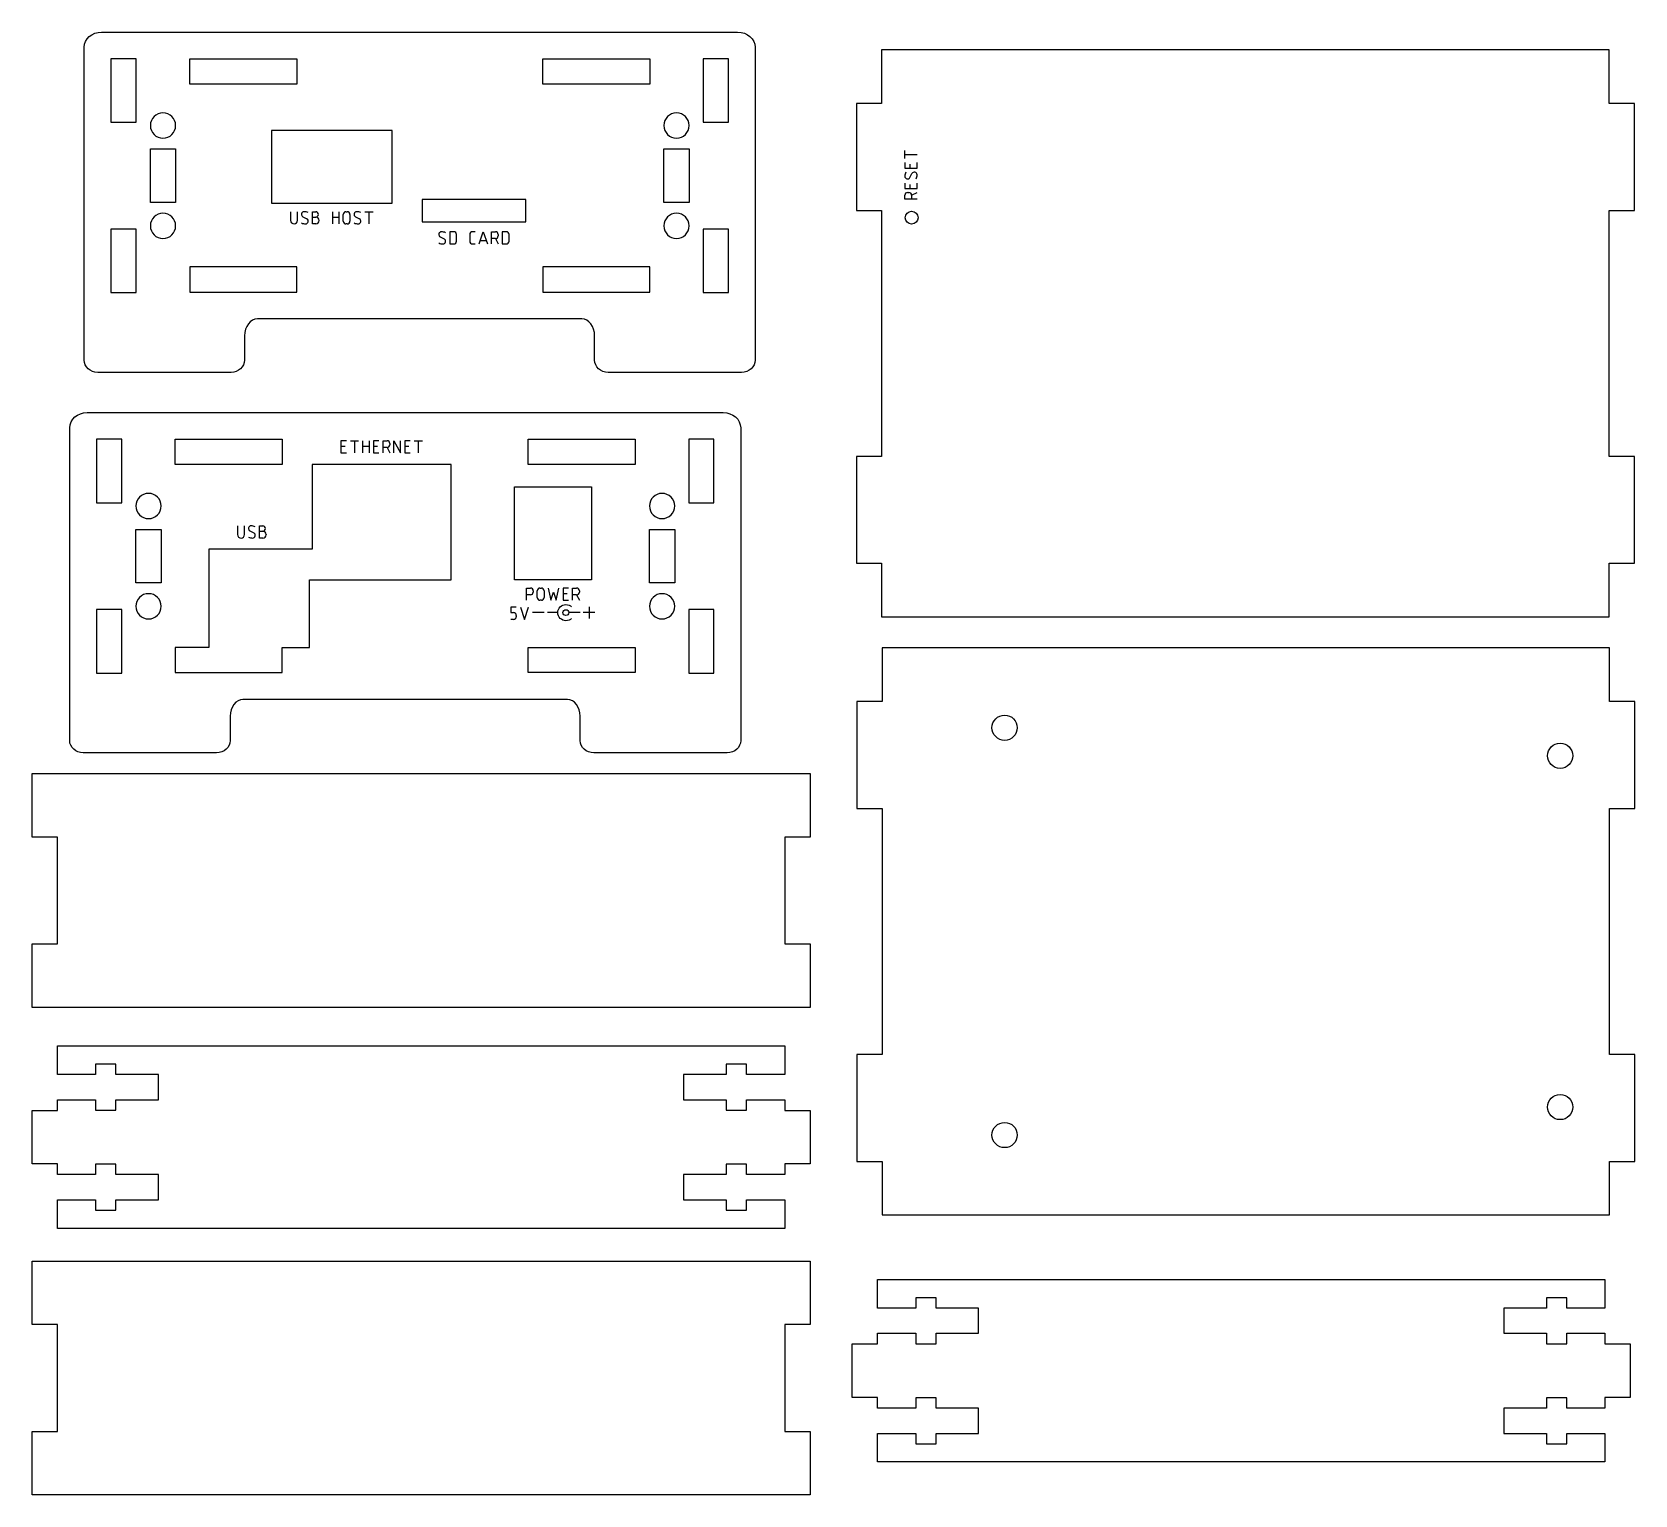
# Model space of a CAD drawing. Extents: x -3.99 to 3.5, y -1.53 to 5.31.
import ezdxf

# ---------------------------------------------------------------- set-up
doc = ezdxf.new("R2010")
doc.units = 0
doc.header["$MEASUREMENT"] = 0
doc.layers.add('LAYER_1', color=7, linetype='CONTINUOUS')

msp = doc.modelspace()

# ---------------------------------------------------------------- linework, layer by layer
at = {"layer": 'LAYER_1'}
for points in [[(-3.2507, 4.0917), (-2.7507, 4.0917), (-2.7507, 4.2098), (-3.2507, 4.2098), (-3.2507, 4.0917)], [(-1.6007, 4.0917), (-1.1007, 4.0917), (-1.1007, 4.2098), (-1.6007, 4.2098), (-1.6007, 4.0917)]]:
    msp.add_lwpolyline(points, close=True, dxfattribs=at)
for centre, major_axis in [((0.1234, 4.44), (0, 0.03)), ((0.558, 2.0557), (0, 0.059)), ((3.1546, 1.9248), (0, 0.059)), ((3.1546, 0.2826), (0, 0.059)), ((0.558, 0.1517), (0, 0.059))]:
    msp.add_ellipse(centre, major_axis=major_axis, ratio=1, dxfattribs=at)
at = {"layer": 'LAYER_1', "color": 1}
msp.add_ellipse((-1.4925, 2.5938), major_axis=(0, 0.0137), ratio=1, dxfattribs=at)
at = {"layer": 'LAYER_1'}
for points, knots in [([(-1.3581, 3.8824), (-1.3581, 3.8824), (-1.3581, 3.7742), (-1.3581, 3.7742), (-1.3581, 3.7742), (-1.3581, 3.7426), (-1.3295, 3.7167), (-1.2946, 3.7167), (-1.2946, 3.7167), (-1.2946, 3.7167), (-0.6716, 3.7167), (-0.6716, 3.7167), (-0.6716, 3.7167), (-0.6367, 3.7167), (-0.6081, 3.7426), (-0.6081, 3.7742), (-0.6081, 3.7742), (-0.6081, 3.7742), (-0.6081, 3.9537), (-0.6081, 3.9537), (-0.6081, 3.9537), (-0.6081, 3.9537), (-0.6081, 4.0078), (-0.6081, 4.0078), (-0.6081, 4.0078), (-0.6081, 4.0078), (-0.6081, 5.2365), (-0.6081, 5.2365), (-0.6081, 5.2365), (-0.6081, 5.2757), (-0.6448, 5.3077), (-0.6897, 5.3077), (-0.6897, 5.3077), (-0.6897, 5.3077), (-3.6625, 5.3077), (-3.6625, 5.3077), (-3.6625, 5.3077), (-3.7074, 5.3077), (-3.7441, 5.2757), (-3.7441, 5.2365), (-3.7441, 5.2365), (-3.7441, 5.2365), (-3.7441, 4.0078), (-3.7441, 4.0078), (-3.7441, 4.0078), (-3.7441, 4.0078), (-3.7441, 3.9537), (-3.7441, 3.9537), (-3.7441, 3.9537), (-3.7441, 3.9537), (-3.7441, 3.7742), (-3.7441, 3.7742), (-3.7441, 3.7742), (-3.7441, 3.7426), (-3.7155, 3.7167), (-3.6806, 3.7167), (-3.6806, 3.7167), (-3.6806, 3.7167), (-3.0576, 3.7167), (-3.0576, 3.7167), (-3.0576, 3.7167), (-3.0227, 3.7167), (-2.9941, 3.7426), (-2.9941, 3.7742), (-2.9941, 3.7742), (-2.9941, 3.7742), (-2.9941, 3.8824), (-2.9941, 3.8824), (-2.9941, 3.8824), (-2.9941, 3.8824), (-2.9941, 3.8874), (-2.9941, 3.8874), (-2.9941, 3.8874), (-2.9941, 3.9311), (-2.9671, 3.9667), (-2.9341, 3.9667), (-2.9341, 3.9667), (-2.9341, 3.9667), (-1.4181, 3.9667), (-1.4181, 3.9667), (-1.4181, 3.9667), (-1.3851, 3.9667), (-1.3581, 3.9311), (-1.3581, 3.8874), (-1.3581, 3.8874), (-1.3581, 3.8874), (-1.3581, 3.8824), (-1.3581, 3.8824)], [0, 0, 0, 0, 0.045455, 0.045455, 0.045455, 0.045455, 0.090909, 0.090909, 0.090909, 0.090909, 0.136364, 0.136364, 0.136364, 0.136364, 0.181818, 0.181818, 0.181818, 0.181818, 0.227273, 0.227273, 0.227273, 0.227273, 0.272727, 0.272727, 0.272727, 0.272727, 0.318182, 0.318182, 0.318182, 0.318182, 0.363636, 0.363636, 0.363636, 0.363636, 0.409091, 0.409091, 0.409091, 0.409091, 0.454545, 0.454545, 0.454545, 0.454545, 0.5, 0.5, 0.5, 0.5, 0.545455, 0.545455, 0.545455, 0.545455, 0.590909, 0.590909, 0.590909, 0.590909, 0.636364, 0.636364, 0.636364, 0.636364, 0.681818, 0.681818, 0.681818, 0.681818, 0.727273, 0.727273, 0.727273, 0.727273, 0.772727, 0.772727, 0.772727, 0.772727, 0.818182, 0.818182, 0.818182, 0.818182, 0.863636, 0.863636, 0.863636, 0.863636, 0.909091, 0.909091, 0.909091, 0.909091, 0.954545, 0.954545, 0.954545, 0.954545, 1, 1, 1, 1]), ([(-3.6192, 4.8862), (-3.6192, 4.8862), (-3.6192, 5.1829), (-3.6192, 5.1829), (-3.6192, 5.1829), (-3.6192, 5.1829), (-3.5011, 5.1829), (-3.5011, 5.1829), (-3.5011, 5.1829), (-3.5011, 5.1829), (-3.5011, 4.8862), (-3.5011, 4.8862), (-3.5011, 4.8862), (-3.5011, 4.8862), (-3.6192, 4.8862), (-3.6192, 4.8862)], [0, 0, 0, 0, 0.25, 0.25, 0.25, 0.25, 0.5, 0.5, 0.5, 0.5, 0.75, 0.75, 0.75, 0.75, 1, 1, 1, 1]), ([(-2.7507, 5.1829), (-2.7507, 5.1829), (-3.2507, 5.1829), (-3.2507, 5.1829), (-3.2507, 5.1829), (-3.2507, 5.1829), (-3.2507, 5.0648), (-3.2507, 5.0648), (-3.2507, 5.0648), (-3.2507, 5.0648), (-2.7507, 5.0648), (-2.7507, 5.0648), (-2.7507, 5.0648), (-2.7507, 5.0648), (-2.7507, 5.1829), (-2.7507, 5.1829)], [0, 0, 0, 0, 0.25, 0.25, 0.25, 0.25, 0.5, 0.5, 0.5, 0.5, 0.75, 0.75, 0.75, 0.75, 1, 1, 1, 1]), ([(-1.1007, 5.1829), (-1.1007, 5.1829), (-1.6007, 5.1829), (-1.6007, 5.1829), (-1.6007, 5.1829), (-1.6007, 5.1829), (-1.6007, 5.0648), (-1.6007, 5.0648), (-1.6007, 5.0648), (-1.6007, 5.0648), (-1.1007, 5.0648), (-1.1007, 5.0648), (-1.1007, 5.0648), (-1.1007, 5.0648), (-1.1007, 5.1829), (-1.1007, 5.1829)], [0, 0, 0, 0, 0.25, 0.25, 0.25, 0.25, 0.5, 0.5, 0.5, 0.5, 0.75, 0.75, 0.75, 0.75, 1, 1, 1, 1]), ([(-0.8511, 4.8862), (-0.8511, 4.8862), (-0.8511, 5.1829), (-0.8511, 5.1829), (-0.8511, 5.1829), (-0.8511, 5.1829), (-0.733, 5.1829), (-0.733, 5.1829), (-0.733, 5.1829), (-0.733, 5.1829), (-0.733, 4.8862), (-0.733, 4.8862), (-0.733, 4.8862), (-0.733, 4.8862), (-0.8511, 4.8862), (-0.8511, 4.8862)], [0, 0, 0, 0, 0.25, 0.25, 0.25, 0.25, 0.5, 0.5, 0.5, 0.5, 0.75, 0.75, 0.75, 0.75, 1, 1, 1, 1]), ([(-0.0167, 5.2246), (-0.0167, 5.2246), (3.3833, 5.2246), (3.3833, 5.2246), (3.3833, 5.2246), (3.3833, 5.2246), (3.3833, 4.9743), (3.3833, 4.9743), (3.3833, 4.9743), (3.3833, 4.9743), (3.5014, 4.9743), (3.5014, 4.9743), (3.5014, 4.9743), (3.5014, 4.9743), (3.5014, 4.4743), (3.5014, 4.4743), (3.5014, 4.4743), (3.5014, 4.4743), (3.3833, 4.4743), (3.3833, 4.4743), (3.3833, 4.4743), (3.3833, 4.4743), (3.3833, 3.3243), (3.3833, 3.3243), (3.3833, 3.3243), (3.3833, 3.3243), (3.5014, 3.3243), (3.5014, 3.3243), (3.5014, 3.3243), (3.5014, 3.3243), (3.5014, 2.8243), (3.5014, 2.8243), (3.5014, 2.8243), (3.5014, 2.8243), (3.3833, 2.8243), (3.3833, 2.8243), (3.3833, 2.8243), (3.3833, 2.8243), (3.3833, 2.5746), (3.3833, 2.5746), (3.3833, 2.5746), (3.3833, 2.5746), (-0.0167, 2.5746), (-0.0167, 2.5746), (-0.0167, 2.5746), (-0.0167, 2.5746), (-0.0167, 2.8243), (-0.0167, 2.8243), (-0.0167, 2.8243), (-0.0167, 2.8243), (-0.1349, 2.8243), (-0.1349, 2.8243), (-0.1349, 2.8243), (-0.1349, 2.8243), (-0.1349, 3.3243), (-0.1349, 3.3243), (-0.1349, 3.3243), (-0.1349, 3.3243), (-0.0167, 3.3243), (-0.0167, 3.3243), (-0.0167, 3.3243), (-0.0167, 3.3243), (-0.0167, 4.4743), (-0.0167, 4.4743), (-0.0167, 4.4743), (-0.0167, 4.4743), (-0.1349, 4.4743), (-0.1349, 4.4743), (-0.1349, 4.4743), (-0.1349, 4.4743), (-0.1349, 4.9743), (-0.1349, 4.9743), (-0.1349, 4.9743), (-0.1349, 4.9743), (-0.0167, 4.9743), (-0.0167, 4.9743), (-0.0167, 4.9743), (-0.0167, 4.9743), (-0.0167, 5.2246), (-0.0167, 5.2246)], [0, 0, 0, 0, 0.05, 0.05, 0.05, 0.05, 0.1, 0.1, 0.1, 0.1, 0.15, 0.15, 0.15, 0.15, 0.2, 0.2, 0.2, 0.2, 0.25, 0.25, 0.25, 0.25, 0.3, 0.3, 0.3, 0.3, 0.35, 0.35, 0.35, 0.35, 0.4, 0.4, 0.4, 0.4, 0.45, 0.45, 0.45, 0.45, 0.5, 0.5, 0.5, 0.5, 0.55, 0.55, 0.55, 0.55, 0.6, 0.6, 0.6, 0.6, 0.65, 0.65, 0.65, 0.65, 0.7, 0.7, 0.7, 0.7, 0.75, 0.75, 0.75, 0.75, 0.8, 0.8, 0.8, 0.8, 0.85, 0.85, 0.85, 0.85, 0.9, 0.9, 0.9, 0.9, 0.95, 0.95, 0.95, 0.95, 1, 1, 1, 1]), ([(-3.4345, 4.8707), (-3.4345, 4.9033), (-3.4081, 4.9298), (-3.3755, 4.9298), (-3.3755, 4.9298), (-3.3429, 4.9298), (-3.3164, 4.9033), (-3.3164, 4.8707), (-3.3164, 4.8707), (-3.3164, 4.8381), (-3.3429, 4.8117), (-3.3755, 4.8117), (-3.3755, 4.8117), (-3.4081, 4.8117), (-3.4345, 4.8381), (-3.4345, 4.8707)], [0, 0, 0, 0, 0.25, 0.25, 0.25, 0.25, 0.5, 0.5, 0.5, 0.5, 0.75, 0.75, 0.75, 0.75, 1, 1, 1, 1]), ([(-1.0345, 4.8707), (-1.0345, 4.9033), (-1.0081, 4.9298), (-0.9755, 4.9298), (-0.9755, 4.9298), (-0.9429, 4.9298), (-0.9164, 4.9033), (-0.9164, 4.8707), (-0.9164, 4.8707), (-0.9164, 4.8381), (-0.9429, 4.8117), (-0.9755, 4.8117), (-0.9755, 4.8117), (-1.0081, 4.8117), (-1.0345, 4.8381), (-1.0345, 4.8707)], [0, 0, 0, 0, 0.25, 0.25, 0.25, 0.25, 0.5, 0.5, 0.5, 0.5, 0.75, 0.75, 0.75, 0.75, 1, 1, 1, 1]), ([(-2.3039, 4.8478), (-2.3039, 4.8478), (-2.3039, 4.5078), (-2.3039, 4.5078), (-2.3039, 4.5078), (-2.3039, 4.5078), (-2.8689, 4.5078), (-2.8689, 4.5078), (-2.8689, 4.5078), (-2.8689, 4.5078), (-2.8689, 4.8478), (-2.8689, 4.8478), (-2.8689, 4.8478), (-2.8689, 4.8478), (-2.3039, 4.8478), (-2.3039, 4.8478)], [0, 0, 0, 0, 0.25, 0.25, 0.25, 0.25, 0.5, 0.5, 0.5, 0.5, 0.75, 0.75, 0.75, 0.75, 1, 1, 1, 1]), ([(-3.4345, 4.7612), (-3.4345, 4.7612), (-3.4345, 4.5112), (-3.4345, 4.5112), (-3.4345, 4.5112), (-3.4345, 4.5112), (-3.3164, 4.5112), (-3.3164, 4.5112), (-3.3164, 4.5112), (-3.3164, 4.5112), (-3.3164, 4.7612), (-3.3164, 4.7612), (-3.3164, 4.7612), (-3.3164, 4.7612), (-3.4345, 4.7612), (-3.4345, 4.7612)], [0, 0, 0, 0, 0.25, 0.25, 0.25, 0.25, 0.5, 0.5, 0.5, 0.5, 0.75, 0.75, 0.75, 0.75, 1, 1, 1, 1]), ([(-1.0345, 4.7612), (-1.0345, 4.7612), (-1.0345, 4.5112), (-1.0345, 4.5112), (-1.0345, 4.5112), (-1.0345, 4.5112), (-0.9164, 4.5112), (-0.9164, 4.5112), (-0.9164, 4.5112), (-0.9164, 4.5112), (-0.9164, 4.7612), (-0.9164, 4.7612), (-0.9164, 4.7612), (-0.9164, 4.7612), (-1.0345, 4.7612), (-1.0345, 4.7612)], [0, 0, 0, 0, 0.25, 0.25, 0.25, 0.25, 0.5, 0.5, 0.5, 0.5, 0.75, 0.75, 0.75, 0.75, 1, 1, 1, 1]), ([(-1.6796, 4.5253), (-1.6796, 4.5253), (-1.6796, 4.4203), (-1.6796, 4.4203), (-1.6796, 4.4203), (-1.6796, 4.4203), (-2.1647, 4.4203), (-2.1647, 4.4203), (-2.1647, 4.4203), (-2.1647, 4.4203), (-2.1647, 4.5253), (-2.1647, 4.5253), (-2.1647, 4.5253), (-2.1647, 4.5253), (-1.6796, 4.5253), (-1.6796, 4.5253)], [0, 0, 0, 0, 0.25, 0.25, 0.25, 0.25, 0.5, 0.5, 0.5, 0.5, 0.75, 0.75, 0.75, 0.75, 1, 1, 1, 1]), ([(-3.4345, 4.4017), (-3.4345, 4.4343), (-3.4081, 4.4608), (-3.3755, 4.4608), (-3.3755, 4.4608), (-3.3429, 4.4608), (-3.3164, 4.4343), (-3.3164, 4.4017), (-3.3164, 4.4017), (-3.3164, 4.3691), (-3.3429, 4.3427), (-3.3755, 4.3427), (-3.3755, 4.3427), (-3.4081, 4.3427), (-3.4345, 4.3691), (-3.4345, 4.4017)], [0, 0, 0, 0, 0.25, 0.25, 0.25, 0.25, 0.5, 0.5, 0.5, 0.5, 0.75, 0.75, 0.75, 0.75, 1, 1, 1, 1]), ([(-1.0345, 4.4017), (-1.0345, 4.4343), (-1.0081, 4.4608), (-0.9755, 4.4608), (-0.9755, 4.4608), (-0.9429, 4.4608), (-0.9164, 4.4343), (-0.9164, 4.4017), (-0.9164, 4.4017), (-0.9164, 4.3691), (-0.9429, 4.3427), (-0.9755, 4.3427), (-0.9755, 4.3427), (-1.0081, 4.3427), (-1.0345, 4.3691), (-1.0345, 4.4017)], [0, 0, 0, 0, 0.25, 0.25, 0.25, 0.25, 0.5, 0.5, 0.5, 0.5, 0.75, 0.75, 0.75, 0.75, 1, 1, 1, 1]), ([(-3.6192, 4.0896), (-3.6192, 4.0896), (-3.6192, 4.3862), (-3.6192, 4.3862), (-3.6192, 4.3862), (-3.6192, 4.3862), (-3.5011, 4.3862), (-3.5011, 4.3862), (-3.5011, 4.3862), (-3.5011, 4.3862), (-3.5011, 4.0896), (-3.5011, 4.0896), (-3.5011, 4.0896), (-3.5011, 4.0896), (-3.6192, 4.0896), (-3.6192, 4.0896)], [0, 0, 0, 0, 0.25, 0.25, 0.25, 0.25, 0.5, 0.5, 0.5, 0.5, 0.75, 0.75, 0.75, 0.75, 1, 1, 1, 1]), ([(-0.8511, 4.0896), (-0.8511, 4.0896), (-0.8511, 4.3862), (-0.8511, 4.3862), (-0.8511, 4.3862), (-0.8511, 4.3862), (-0.733, 4.3862), (-0.733, 4.3862), (-0.733, 4.3862), (-0.733, 4.3862), (-0.733, 4.0896), (-0.733, 4.0896), (-0.733, 4.0896), (-0.733, 4.0896), (-0.8511, 4.0896), (-0.8511, 4.0896)], [0, 0, 0, 0, 0.25, 0.25, 0.25, 0.25, 0.5, 0.5, 0.5, 0.5, 0.75, 0.75, 0.75, 0.75, 1, 1, 1, 1]), ([(-3.6867, 3.1078), (-3.6867, 3.1078), (-3.6867, 3.4045), (-3.6867, 3.4045), (-3.6867, 3.4045), (-3.6867, 3.4045), (-3.5686, 3.4045), (-3.5686, 3.4045), (-3.5686, 3.4045), (-3.5686, 3.4045), (-3.5686, 3.1078), (-3.5686, 3.1078), (-3.5686, 3.1078), (-3.5686, 3.1078), (-3.6867, 3.1078), (-3.6867, 3.1078)], [0, 0, 0, 0, 0.25, 0.25, 0.25, 0.25, 0.5, 0.5, 0.5, 0.5, 0.75, 0.75, 0.75, 0.75, 1, 1, 1, 1]), ([(-2.8182, 3.4045), (-2.8182, 3.4045), (-3.3182, 3.4045), (-3.3182, 3.4045), (-3.3182, 3.4045), (-3.3182, 3.4045), (-3.3182, 3.2864), (-3.3182, 3.2864), (-3.3182, 3.2864), (-3.3182, 3.2864), (-2.8182, 3.2864), (-2.8182, 3.2864), (-2.8182, 3.2864), (-2.8182, 3.2864), (-2.8182, 3.4045), (-2.8182, 3.4045)], [0, 0, 0, 0, 0.25, 0.25, 0.25, 0.25, 0.5, 0.5, 0.5, 0.5, 0.75, 0.75, 0.75, 0.75, 1, 1, 1, 1]), ([(-1.1682, 3.4045), (-1.1682, 3.4045), (-1.6682, 3.4045), (-1.6682, 3.4045), (-1.6682, 3.4045), (-1.6682, 3.4045), (-1.6682, 3.2864), (-1.6682, 3.2864), (-1.6682, 3.2864), (-1.6682, 3.2864), (-1.1682, 3.2864), (-1.1682, 3.2864), (-1.1682, 3.2864), (-1.1682, 3.2864), (-1.1682, 3.4045), (-1.1682, 3.4045)], [0, 0, 0, 0, 0.25, 0.25, 0.25, 0.25, 0.5, 0.5, 0.5, 0.5, 0.75, 0.75, 0.75, 0.75, 1, 1, 1, 1]), ([(-0.9186, 3.1078), (-0.9186, 3.1078), (-0.9186, 3.4045), (-0.9186, 3.4045), (-0.9186, 3.4045), (-0.9186, 3.4045), (-0.8005, 3.4045), (-0.8005, 3.4045), (-0.8005, 3.4045), (-0.8005, 3.4045), (-0.8005, 3.1078), (-0.8005, 3.1078), (-0.8005, 3.1078), (-0.8005, 3.1078), (-0.9186, 3.1078), (-0.9186, 3.1078)], [0, 0, 0, 0, 0.25, 0.25, 0.25, 0.25, 0.5, 0.5, 0.5, 0.5, 0.75, 0.75, 0.75, 0.75, 1, 1, 1, 1]), ([(-2.6786, 2.8904), (-2.6786, 2.8904), (-2.6786, 3.2864), (-2.6786, 3.2864), (-2.6786, 3.2864), (-2.6786, 3.2864), (-2.0286, 3.2864), (-2.0286, 3.2864), (-2.0286, 3.2864), (-2.0286, 3.2864), (-2.0286, 2.7464), (-2.0286, 2.7464), (-2.0286, 2.7464), (-2.0286, 2.7464), (-2.6914, 2.7464), (-2.6914, 2.7464), (-2.6914, 2.7464), (-2.6914, 2.7464), (-2.6914, 2.4304), (-2.6914, 2.4304), (-2.6914, 2.4304), (-2.6914, 2.4304), (-2.8182, 2.4304), (-2.8182, 2.4304), (-2.8182, 2.4304), (-2.8182, 2.4304), (-2.8182, 2.3133), (-2.8182, 2.3133), (-2.8182, 2.3133), (-2.8182, 2.3133), (-3.3182, 2.3133), (-3.3182, 2.3133), (-3.3182, 2.3133), (-3.3182, 2.3133), (-3.3182, 2.4314), (-3.3182, 2.4314), (-3.3182, 2.4314), (-3.3182, 2.4314), (-3.1614, 2.4314), (-3.1614, 2.4314), (-3.1614, 2.4314), (-3.1614, 2.4314), (-3.1614, 2.8904), (-3.1614, 2.8904), (-3.1614, 2.8904), (-3.1614, 2.8904), (-2.6786, 2.8904), (-2.6786, 2.8904)], [0, 0, 0, 0, 0.083333, 0.083333, 0.083333, 0.083333, 0.166667, 0.166667, 0.166667, 0.166667, 0.25, 0.25, 0.25, 0.25, 0.333333, 0.333333, 0.333333, 0.333333, 0.416667, 0.416667, 0.416667, 0.416667, 0.5, 0.5, 0.5, 0.5, 0.583333, 0.583333, 0.583333, 0.583333, 0.666667, 0.666667, 0.666667, 0.666667, 0.75, 0.75, 0.75, 0.75, 0.833333, 0.833333, 0.833333, 0.833333, 0.916667, 0.916667, 0.916667, 0.916667, 1, 1, 1, 1]), ([(-3.502, 3.0923), (-3.502, 3.1249), (-3.4756, 3.1514), (-3.4429, 3.1514), (-3.4429, 3.1514), (-3.4103, 3.1514), (-3.3839, 3.1249), (-3.3839, 3.0923), (-3.3839, 3.0923), (-3.3839, 3.0597), (-3.4103, 3.0333), (-3.4429, 3.0333), (-3.4429, 3.0333), (-3.4756, 3.0333), (-3.502, 3.0597), (-3.502, 3.0923)], [0, 0, 0, 0, 0.25, 0.25, 0.25, 0.25, 0.5, 0.5, 0.5, 0.5, 0.75, 0.75, 0.75, 0.75, 1, 1, 1, 1]), ([(-1.7333, 3.1814), (-1.7333, 3.1814), (-1.7333, 2.7464), (-1.7333, 2.7464), (-1.7333, 2.7464), (-1.7333, 2.7464), (-1.3733, 2.7464), (-1.3733, 2.7464), (-1.3733, 2.7464), (-1.3733, 2.7464), (-1.3733, 3.1814), (-1.3733, 3.1814), (-1.3733, 3.1814), (-1.3733, 3.1814), (-1.7333, 3.1814), (-1.7333, 3.1814)], [0, 0, 0, 0, 0.25, 0.25, 0.25, 0.25, 0.5, 0.5, 0.5, 0.5, 0.75, 0.75, 0.75, 0.75, 1, 1, 1, 1]), ([(-1.102, 3.0923), (-1.102, 3.1249), (-1.0756, 3.1514), (-1.0429, 3.1514), (-1.0429, 3.1514), (-1.0103, 3.1514), (-0.9839, 3.1249), (-0.9839, 3.0923), (-0.9839, 3.0923), (-0.9839, 3.0597), (-1.0103, 3.0333), (-1.0429, 3.0333), (-1.0429, 3.0333), (-1.0756, 3.0333), (-1.102, 3.0597), (-1.102, 3.0923)], [0, 0, 0, 0, 0.25, 0.25, 0.25, 0.25, 0.5, 0.5, 0.5, 0.5, 0.75, 0.75, 0.75, 0.75, 1, 1, 1, 1]), ([(-3.502, 2.9828), (-3.502, 2.9828), (-3.502, 2.7328), (-3.502, 2.7328), (-3.502, 2.7328), (-3.502, 2.7328), (-3.3839, 2.7328), (-3.3839, 2.7328), (-3.3839, 2.7328), (-3.3839, 2.7328), (-3.3839, 2.9828), (-3.3839, 2.9828), (-3.3839, 2.9828), (-3.3839, 2.9828), (-3.502, 2.9828), (-3.502, 2.9828)], [0, 0, 0, 0, 0.25, 0.25, 0.25, 0.25, 0.5, 0.5, 0.5, 0.5, 0.75, 0.75, 0.75, 0.75, 1, 1, 1, 1]), ([(-1.102, 2.9828), (-1.102, 2.9828), (-1.102, 2.7328), (-1.102, 2.7328), (-1.102, 2.7328), (-1.102, 2.7328), (-0.9839, 2.7328), (-0.9839, 2.7328), (-0.9839, 2.7328), (-0.9839, 2.7328), (-0.9839, 2.9828), (-0.9839, 2.9828), (-0.9839, 2.9828), (-0.9839, 2.9828), (-1.102, 2.9828), (-1.102, 2.9828)], [0, 0, 0, 0, 0.25, 0.25, 0.25, 0.25, 0.5, 0.5, 0.5, 0.5, 0.75, 0.75, 0.75, 0.75, 1, 1, 1, 1]), ([(-3.502, 2.6233), (-3.502, 2.6559), (-3.4756, 2.6824), (-3.4429, 2.6824), (-3.4429, 2.6824), (-3.4103, 2.6824), (-3.3839, 2.6559), (-3.3839, 2.6233), (-3.3839, 2.6233), (-3.3839, 2.5907), (-3.4103, 2.5643), (-3.4429, 2.5643), (-3.4429, 2.5643), (-3.4756, 2.5643), (-3.502, 2.5907), (-3.502, 2.6233)], [0, 0, 0, 0, 0.25, 0.25, 0.25, 0.25, 0.5, 0.5, 0.5, 0.5, 0.75, 0.75, 0.75, 0.75, 1, 1, 1, 1]), ([(-1.102, 2.6233), (-1.102, 2.6559), (-1.0756, 2.6824), (-1.0429, 2.6824), (-1.0429, 2.6824), (-1.0103, 2.6824), (-0.9839, 2.6559), (-0.9839, 2.6233), (-0.9839, 2.6233), (-0.9839, 2.5907), (-1.0103, 2.5643), (-1.0429, 2.5643), (-1.0429, 2.5643), (-1.0756, 2.5643), (-1.102, 2.5907), (-1.102, 2.6233)], [0, 0, 0, 0, 0.25, 0.25, 0.25, 0.25, 0.5, 0.5, 0.5, 0.5, 0.75, 0.75, 0.75, 0.75, 1, 1, 1, 1]), ([(-3.6867, 2.3112), (-3.6867, 2.3112), (-3.6867, 2.6078), (-3.6867, 2.6078), (-3.6867, 2.6078), (-3.6867, 2.6078), (-3.5686, 2.6078), (-3.5686, 2.6078), (-3.5686, 2.6078), (-3.5686, 2.6078), (-3.5686, 2.3112), (-3.5686, 2.3112), (-3.5686, 2.3112), (-3.5686, 2.3112), (-3.6867, 2.3112), (-3.6867, 2.3112)], [0, 0, 0, 0, 0.25, 0.25, 0.25, 0.25, 0.5, 0.5, 0.5, 0.5, 0.75, 0.75, 0.75, 0.75, 1, 1, 1, 1]), ([(-0.9186, 2.3112), (-0.9186, 2.3112), (-0.9186, 2.6078), (-0.9186, 2.6078), (-0.9186, 2.6078), (-0.9186, 2.6078), (-0.8005, 2.6078), (-0.8005, 2.6078), (-0.8005, 2.6078), (-0.8005, 2.6078), (-0.8005, 2.3112), (-0.8005, 2.3112), (-0.8005, 2.3112), (-0.8005, 2.3112), (-0.9186, 2.3112), (-0.9186, 2.3112)], [0, 0, 0, 0, 0.25, 0.25, 0.25, 0.25, 0.5, 0.5, 0.5, 0.5, 0.75, 0.75, 0.75, 0.75, 1, 1, 1, 1]), ([(-1.1682, 2.4314), (-1.1682, 2.4314), (-1.6682, 2.4314), (-1.6682, 2.4314), (-1.6682, 2.4314), (-1.6682, 2.4314), (-1.6682, 2.3133), (-1.6682, 2.3133), (-1.6682, 2.3133), (-1.6682, 2.3133), (-1.1682, 2.3133), (-1.1682, 2.3133), (-1.1682, 2.3133), (-1.1682, 2.3133), (-1.1682, 2.4314), (-1.1682, 2.4314)], [0, 0, 0, 0, 0.25, 0.25, 0.25, 0.25, 0.5, 0.5, 0.5, 0.5, 0.75, 0.75, 0.75, 0.75, 1, 1, 1, 1]), ([(-0.0142, 2.4287), (-0.0142, 2.4287), (3.3858, 2.4287), (3.3858, 2.4287), (3.3858, 2.4287), (3.3858, 2.4287), (3.3858, 2.1783), (3.3858, 2.1783), (3.3858, 2.1783), (3.3858, 2.1783), (3.5039, 2.1783), (3.5039, 2.1783), (3.5039, 2.1783), (3.5039, 2.1783), (3.5039, 1.6783), (3.5039, 1.6783), (3.5039, 1.6783), (3.5039, 1.6783), (3.3858, 1.6783), (3.3858, 1.6783), (3.3858, 1.6783), (3.3858, 1.6783), (3.3858, 0.5283), (3.3858, 0.5283), (3.3858, 0.5283), (3.3858, 0.5283), (3.5039, 0.5283), (3.5039, 0.5283), (3.5039, 0.5283), (3.5039, 0.5283), (3.5039, 0.0283), (3.5039, 0.0283), (3.5039, 0.0283), (3.5039, 0.0283), (3.3858, 0.0283), (3.3858, 0.0283), (3.3858, 0.0283), (3.3858, 0.0283), (3.3858, -0.2213), (3.3858, -0.2213), (3.3858, -0.2213), (3.3858, -0.2213), (-0.0142, -0.2213), (-0.0142, -0.2213), (-0.0142, -0.2213), (-0.0142, -0.2213), (-0.0142, 0.0283), (-0.0142, 0.0283), (-0.0142, 0.0283), (-0.0142, 0.0283), (-0.1323, 0.0283), (-0.1323, 0.0283), (-0.1323, 0.0283), (-0.1323, 0.0283), (-0.1323, 0.5283), (-0.1323, 0.5283), (-0.1323, 0.5283), (-0.1323, 0.5283), (-0.0142, 0.5283), (-0.0142, 0.5283), (-0.0142, 0.5283), (-0.0142, 0.5283), (-0.0142, 1.6783), (-0.0142, 1.6783), (-0.0142, 1.6783), (-0.0142, 1.6783), (-0.1323, 1.6783), (-0.1323, 1.6783), (-0.1323, 1.6783), (-0.1323, 1.6783), (-0.1323, 2.1783), (-0.1323, 2.1783), (-0.1323, 2.1783), (-0.1323, 2.1783), (-0.0142, 2.1783), (-0.0142, 2.1783), (-0.0142, 2.1783), (-0.0142, 2.1783), (-0.0142, 2.4287), (-0.0142, 2.4287)], [0, 0, 0, 0, 0.05, 0.05, 0.05, 0.05, 0.1, 0.1, 0.1, 0.1, 0.15, 0.15, 0.15, 0.15, 0.2, 0.2, 0.2, 0.2, 0.25, 0.25, 0.25, 0.25, 0.3, 0.3, 0.3, 0.3, 0.35, 0.35, 0.35, 0.35, 0.4, 0.4, 0.4, 0.4, 0.45, 0.45, 0.45, 0.45, 0.5, 0.5, 0.5, 0.5, 0.55, 0.55, 0.55, 0.55, 0.6, 0.6, 0.6, 0.6, 0.65, 0.65, 0.65, 0.65, 0.7, 0.7, 0.7, 0.7, 0.75, 0.75, 0.75, 0.75, 0.8, 0.8, 0.8, 0.8, 0.85, 0.85, 0.85, 0.85, 0.9, 0.9, 0.9, 0.9, 0.95, 0.95, 0.95, 0.95, 1, 1, 1, 1]), ([(-3.8693, 1.5449), (-3.8693, 1.5449), (-3.8693, 1.0449), (-3.8693, 1.0449), (-3.8693, 1.0449), (-3.8693, 1.0449), (-3.9874, 1.0449), (-3.9874, 1.0449), (-3.9874, 1.0449), (-3.9874, 1.0449), (-3.9874, 0.7482), (-3.9874, 0.7482), (-3.9874, 0.7482), (-3.9874, 0.7482), (-3.8693, 0.7482), (-3.8693, 0.7482), (-3.8693, 0.7482), (-3.8693, 0.7482), (-0.4694, 0.7482), (-0.4694, 0.7482), (-0.4694, 0.7482), (-0.4694, 0.7482), (-0.3513, 0.7482), (-0.3513, 0.7482), (-0.3513, 0.7482), (-0.3513, 0.7482), (-0.3513, 1.0449), (-0.3513, 1.0449), (-0.3513, 1.0449), (-0.3513, 1.0449), (-0.4694, 1.0449), (-0.4694, 1.0449), (-0.4694, 1.0449), (-0.4694, 1.0449), (-0.4694, 1.5449), (-0.4694, 1.5449), (-0.4694, 1.5449), (-0.4694, 1.5449), (-0.3513, 1.5449), (-0.3513, 1.5449), (-0.3513, 1.5449), (-0.3513, 1.5449), (-0.3513, 1.8415), (-0.3513, 1.8415), (-0.3513, 1.8415), (-0.3513, 1.8415), (-0.4694, 1.8415), (-0.4694, 1.8415), (-0.4694, 1.8415), (-0.4694, 1.8415), (-3.8693, 1.8415), (-3.8693, 1.8415), (-3.8693, 1.8415), (-3.8693, 1.8415), (-3.9874, 1.8415), (-3.9874, 1.8415), (-3.9874, 1.8415), (-3.9874, 1.8415), (-3.9874, 1.5449), (-3.9874, 1.5449), (-3.9874, 1.5449), (-3.9874, 1.5449), (-3.8693, 1.5449), (-3.8693, 1.5449)], [0, 0, 0, 0, 0.0625, 0.0625, 0.0625, 0.0625, 0.125, 0.125, 0.125, 0.125, 0.1875, 0.1875, 0.1875, 0.1875, 0.25, 0.25, 0.25, 0.25, 0.3125, 0.3125, 0.3125, 0.3125, 0.375, 0.375, 0.375, 0.375, 0.4375, 0.4375, 0.4375, 0.4375, 0.5, 0.5, 0.5, 0.5, 0.5625, 0.5625, 0.5625, 0.5625, 0.625, 0.625, 0.625, 0.625, 0.6875, 0.6875, 0.6875, 0.6875, 0.75, 0.75, 0.75, 0.75, 0.8125, 0.8125, 0.8125, 0.8125, 0.875, 0.875, 0.875, 0.875, 0.9375, 0.9375, 0.9375, 0.9375, 1, 1, 1, 1]), ([(-3.9874, 0.2667), (-3.9874, 0.2667), (-3.9874, 0.0167), (-3.9874, 0.0167), (-3.9874, 0.0167), (-3.9874, 0.0167), (-3.8693, 0.0167), (-3.8693, 0.0167), (-3.8693, 0.0167), (-3.8693, 0.0167), (-3.8693, -0.0335), (-3.8693, -0.0335), (-3.8693, -0.0335), (-3.8693, -0.0335), (-3.6904, -0.0335), (-3.6904, -0.0335), (-3.6904, -0.0335), (-3.6904, -0.0335), (-3.6904, 0.0149), (-3.6904, 0.0149), (-3.6904, 0.0149), (-3.6904, 0.0149), (-3.5954, 0.0149), (-3.5954, 0.0149), (-3.5954, 0.0149), (-3.5954, 0.0149), (-3.5954, -0.0335), (-3.5954, -0.0335), (-3.5954, -0.0335), (-3.5954, -0.0335), (-3.3964, -0.0335), (-3.3964, -0.0335), (-3.3964, -0.0335), (-3.3964, -0.0335), (-3.3964, -0.1516), (-3.3964, -0.1516), (-3.3964, -0.1516), (-3.3964, -0.1516), (-3.5954, -0.1516), (-3.5954, -0.1516), (-3.5954, -0.1516), (-3.5954, -0.1516), (-3.5954, -0.2001), (-3.5954, -0.2001), (-3.5954, -0.2001), (-3.5954, -0.2001), (-3.6904, -0.2001), (-3.6904, -0.2001), (-3.6904, -0.2001), (-3.6904, -0.2001), (-3.6904, -0.1516), (-3.6904, -0.1516), (-3.6904, -0.1516), (-3.6904, -0.1516), (-3.8693, -0.1516), (-3.8693, -0.1516), (-3.8693, -0.1516), (-3.8693, -0.1516), (-3.8693, -0.2847), (-3.8693, -0.2847), (-3.8693, -0.2847), (-3.8693, -0.2847), (-0.4694, -0.2847), (-0.4694, -0.2847), (-0.4694, -0.2847), (-0.4694, -0.2847), (-0.4694, -0.1516), (-0.4694, -0.1516), (-0.4694, -0.1516), (-0.4694, -0.1516), (-0.6483, -0.1516), (-0.6483, -0.1516), (-0.6483, -0.1516), (-0.6483, -0.1516), (-0.6483, -0.2001), (-0.6483, -0.2001), (-0.6483, -0.2001), (-0.6483, -0.2001), (-0.7433, -0.2001), (-0.7433, -0.2001), (-0.7433, -0.2001), (-0.7433, -0.2001), (-0.7433, -0.1516), (-0.7433, -0.1516), (-0.7433, -0.1516), (-0.7433, -0.1516), (-0.9422, -0.1516), (-0.9422, -0.1516), (-0.9422, -0.1516), (-0.9422, -0.1516), (-0.9422, -0.0335), (-0.9422, -0.0335), (-0.9422, -0.0335), (-0.9422, -0.0335), (-0.7433, -0.0335), (-0.7433, -0.0335), (-0.7433, -0.0335), (-0.7433, -0.0335), (-0.7433, 0.0149), (-0.7433, 0.0149), (-0.7433, 0.0149), (-0.7433, 0.0149), (-0.6483, 0.0149), (-0.6483, 0.0149), (-0.6483, 0.0149), (-0.6483, 0.0149), (-0.6483, -0.0335), (-0.6483, -0.0335), (-0.6483, -0.0335), (-0.6483, -0.0335), (-0.4694, -0.0335), (-0.4694, -0.0335), (-0.4694, -0.0335), (-0.4694, -0.0335), (-0.4694, 0.0167), (-0.4694, 0.0167), (-0.4694, 0.0167), (-0.4694, 0.0167), (-0.3513, 0.0167), (-0.3513, 0.0167), (-0.3513, 0.0167), (-0.3513, 0.0167), (-0.3513, 0.2667), (-0.3513, 0.2667), (-0.3513, 0.2667), (-0.3513, 0.2667), (-0.4694, 0.2667), (-0.4694, 0.2667), (-0.4694, 0.2667), (-0.4694, 0.2667), (-0.4694, 0.3164), (-0.4694, 0.3164), (-0.4694, 0.3164), (-0.4694, 0.3164), (-0.6483, 0.3164), (-0.6483, 0.3164), (-0.6483, 0.3164), (-0.6483, 0.3164), (-0.6483, 0.2679), (-0.6483, 0.2679), (-0.6483, 0.2679), (-0.6483, 0.2679), (-0.7433, 0.2679), (-0.7433, 0.2679), (-0.7433, 0.2679), (-0.7433, 0.2679), (-0.7433, 0.3164), (-0.7433, 0.3164), (-0.7433, 0.3164), (-0.7433, 0.3164), (-0.9422, 0.3164), (-0.9422, 0.3164), (-0.9422, 0.3164), (-0.9422, 0.3164), (-0.9422, 0.4345), (-0.9422, 0.4345), (-0.9422, 0.4345), (-0.9422, 0.4345), (-0.7433, 0.4345), (-0.7433, 0.4345), (-0.7433, 0.4345), (-0.7433, 0.4345), (-0.7433, 0.4829), (-0.7433, 0.4829), (-0.7433, 0.4829), (-0.7433, 0.4829), (-0.6483, 0.4829), (-0.6483, 0.4829), (-0.6483, 0.4829), (-0.6483, 0.4829), (-0.6483, 0.4345), (-0.6483, 0.4345), (-0.6483, 0.4345), (-0.6483, 0.4345), (-0.4694, 0.4345), (-0.4694, 0.4345), (-0.4694, 0.4345), (-0.4694, 0.4345), (-0.4694, 0.5682), (-0.4694, 0.5682), (-0.4694, 0.5682), (-0.4694, 0.5682), (-3.8693, 0.5682), (-3.8693, 0.5682), (-3.8693, 0.5682), (-3.8693, 0.5682), (-3.8693, 0.4345), (-3.8693, 0.4345), (-3.8693, 0.4345), (-3.8693, 0.4345), (-3.6904, 0.4345), (-3.6904, 0.4345), (-3.6904, 0.4345), (-3.6904, 0.4345), (-3.6904, 0.4829), (-3.6904, 0.4829), (-3.6904, 0.4829), (-3.6904, 0.4829), (-3.5954, 0.4829), (-3.5954, 0.4829), (-3.5954, 0.4829), (-3.5954, 0.4829), (-3.5954, 0.4345), (-3.5954, 0.4345), (-3.5954, 0.4345), (-3.5954, 0.4345), (-3.3964, 0.4345), (-3.3964, 0.4345), (-3.3964, 0.4345), (-3.3964, 0.4345), (-3.3964, 0.3164), (-3.3964, 0.3164), (-3.3964, 0.3164), (-3.3964, 0.3164), (-3.5954, 0.3164), (-3.5954, 0.3164), (-3.5954, 0.3164), (-3.5954, 0.3164), (-3.5954, 0.2679), (-3.5954, 0.2679), (-3.5954, 0.2679), (-3.5954, 0.2679), (-3.6904, 0.2679), (-3.6904, 0.2679), (-3.6904, 0.2679), (-3.6904, 0.2679), (-3.6904, 0.3164), (-3.6904, 0.3164), (-3.6904, 0.3164), (-3.6904, 0.3164), (-3.8693, 0.3164), (-3.8693, 0.3164), (-3.8693, 0.3164), (-3.8693, 0.3164), (-3.8693, 0.2667), (-3.8693, 0.2667), (-3.8693, 0.2667), (-3.8693, 0.2667), (-3.9874, 0.2667), (-3.9874, 0.2667)], [0, 0, 0, 0, 0.016667, 0.016667, 0.016667, 0.016667, 0.033333, 0.033333, 0.033333, 0.033333, 0.05, 0.05, 0.05, 0.05, 0.066667, 0.066667, 0.066667, 0.066667, 0.083333, 0.083333, 0.083333, 0.083333, 0.1, 0.1, 0.1, 0.1, 0.116667, 0.116667, 0.116667, 0.116667, 0.133333, 0.133333, 0.133333, 0.133333, 0.15, 0.15, 0.15, 0.15, 0.166667, 0.166667, 0.166667, 0.166667, 0.183333, 0.183333, 0.183333, 0.183333, 0.2, 0.2, 0.2, 0.2, 0.216667, 0.216667, 0.216667, 0.216667, 0.233333, 0.233333, 0.233333, 0.233333, 0.25, 0.25, 0.25, 0.25, 0.266667, 0.266667, 0.266667, 0.266667, 0.283333, 0.283333, 0.283333, 0.283333, 0.3, 0.3, 0.3, 0.3, 0.316667, 0.316667, 0.316667, 0.316667, 0.333333, 0.333333, 0.333333, 0.333333, 0.35, 0.35, 0.35, 0.35, 0.366667, 0.366667, 0.366667, 0.366667, 0.383333, 0.383333, 0.383333, 0.383333, 0.4, 0.4, 0.4, 0.4, 0.416667, 0.416667, 0.416667, 0.416667, 0.433333, 0.433333, 0.433333, 0.433333, 0.45, 0.45, 0.45, 0.45, 0.466667, 0.466667, 0.466667, 0.466667, 0.483333, 0.483333, 0.483333, 0.483333, 0.5, 0.5, 0.5, 0.5, 0.516667, 0.516667, 0.516667, 0.516667, 0.533333, 0.533333, 0.533333, 0.533333, 0.55, 0.55, 0.55, 0.55, 0.566667, 0.566667, 0.566667, 0.566667, 0.583333, 0.583333, 0.583333, 0.583333, 0.6, 0.6, 0.6, 0.6, 0.616667, 0.616667, 0.616667, 0.616667, 0.633333, 0.633333, 0.633333, 0.633333, 0.65, 0.65, 0.65, 0.65, 0.666667, 0.666667, 0.666667, 0.666667, 0.683333, 0.683333, 0.683333, 0.683333, 0.7, 0.7, 0.7, 0.7, 0.716667, 0.716667, 0.716667, 0.716667, 0.733333, 0.733333, 0.733333, 0.733333, 0.75, 0.75, 0.75, 0.75, 0.766667, 0.766667, 0.766667, 0.766667, 0.783333, 0.783333, 0.783333, 0.783333, 0.8, 0.8, 0.8, 0.8, 0.816667, 0.816667, 0.816667, 0.816667, 0.833333, 0.833333, 0.833333, 0.833333, 0.85, 0.85, 0.85, 0.85, 0.866667, 0.866667, 0.866667, 0.866667, 0.883333, 0.883333, 0.883333, 0.883333, 0.9, 0.9, 0.9, 0.9, 0.916667, 0.916667, 0.916667, 0.916667, 0.933333, 0.933333, 0.933333, 0.933333, 0.95, 0.95, 0.95, 0.95, 0.966667, 0.966667, 0.966667, 0.966667, 0.983333, 0.983333, 0.983333, 0.983333, 1, 1, 1, 1]), ([(-3.8693, -0.7341), (-3.8693, -0.7341), (-3.8693, -1.2341), (-3.8693, -1.2341), (-3.8693, -1.2341), (-3.8693, -1.2341), (-3.9874, -1.2341), (-3.9874, -1.2341), (-3.9874, -1.2341), (-3.9874, -1.2341), (-3.9874, -1.5307), (-3.9874, -1.5307), (-3.9874, -1.5307), (-3.9874, -1.5307), (-3.8693, -1.5307), (-3.8693, -1.5307), (-3.8693, -1.5307), (-3.8693, -1.5307), (-0.4694, -1.5307), (-0.4694, -1.5307), (-0.4694, -1.5307), (-0.4694, -1.5307), (-0.3513, -1.5307), (-0.3513, -1.5307), (-0.3513, -1.5307), (-0.3513, -1.5307), (-0.3513, -1.2341), (-0.3513, -1.2341), (-0.3513, -1.2341), (-0.3513, -1.2341), (-0.4694, -1.2341), (-0.4694, -1.2341), (-0.4694, -1.2341), (-0.4694, -1.2341), (-0.4694, -0.7341), (-0.4694, -0.7341), (-0.4694, -0.7341), (-0.4694, -0.7341), (-0.3513, -0.7341), (-0.3513, -0.7341), (-0.3513, -0.7341), (-0.3513, -0.7341), (-0.3513, -0.4374), (-0.3513, -0.4374), (-0.3513, -0.4374), (-0.3513, -0.4374), (-0.4694, -0.4374), (-0.4694, -0.4374), (-0.4694, -0.4374), (-0.4694, -0.4374), (-3.8693, -0.4374), (-3.8693, -0.4374), (-3.8693, -0.4374), (-3.8693, -0.4374), (-3.9874, -0.4374), (-3.9874, -0.4374), (-3.9874, -0.4374), (-3.9874, -0.4374), (-3.9874, -0.7341), (-3.9874, -0.7341), (-3.9874, -0.7341), (-3.9874, -0.7341), (-3.8693, -0.7341), (-3.8693, -0.7341)], [0, 0, 0, 0, 0.0625, 0.0625, 0.0625, 0.0625, 0.125, 0.125, 0.125, 0.125, 0.1875, 0.1875, 0.1875, 0.1875, 0.25, 0.25, 0.25, 0.25, 0.3125, 0.3125, 0.3125, 0.3125, 0.375, 0.375, 0.375, 0.375, 0.4375, 0.4375, 0.4375, 0.4375, 0.5, 0.5, 0.5, 0.5, 0.5625, 0.5625, 0.5625, 0.5625, 0.625, 0.625, 0.625, 0.625, 0.6875, 0.6875, 0.6875, 0.6875, 0.75, 0.75, 0.75, 0.75, 0.8125, 0.8125, 0.8125, 0.8125, 0.875, 0.875, 0.875, 0.875, 0.9375, 0.9375, 0.9375, 0.9375, 1, 1, 1, 1]), ([(-0.1543, -0.8248), (-0.1543, -0.8248), (-0.1543, -1.0748), (-0.1543, -1.0748), (-0.1543, -1.0748), (-0.1543, -1.0748), (-0.0362, -1.0748), (-0.0362, -1.0748), (-0.0362, -1.0748), (-0.0362, -1.0748), (-0.0362, -1.125), (-0.0362, -1.125), (-0.0362, -1.125), (-0.0362, -1.125), (0.1427, -1.125), (0.1427, -1.125), (0.1427, -1.125), (0.1427, -1.125), (0.1427, -1.0766), (0.1427, -1.0766), (0.1427, -1.0766), (0.1427, -1.0766), (0.2377, -1.0766), (0.2377, -1.0766), (0.2377, -1.0766), (0.2377, -1.0766), (0.2377, -1.125), (0.2377, -1.125), (0.2377, -1.125), (0.2377, -1.125), (0.4367, -1.125), (0.4367, -1.125), (0.4367, -1.125), (0.4367, -1.125), (0.4367, -1.2432), (0.4367, -1.2432), (0.4367, -1.2432), (0.4367, -1.2432), (0.2377, -1.2432), (0.2377, -1.2432), (0.2377, -1.2432), (0.2377, -1.2432), (0.2377, -1.2916), (0.2377, -1.2916), (0.2377, -1.2916), (0.2377, -1.2916), (0.1427, -1.2916), (0.1427, -1.2916), (0.1427, -1.2916), (0.1427, -1.2916), (0.1427, -1.2432), (0.1427, -1.2432), (0.1427, -1.2432), (0.1427, -1.2432), (-0.0362, -1.2432), (-0.0362, -1.2432), (-0.0362, -1.2432), (-0.0362, -1.2432), (-0.0362, -1.3762), (-0.0362, -1.3762), (-0.0362, -1.3762), (-0.0362, -1.3762), (3.3638, -1.3762), (3.3638, -1.3762), (3.3638, -1.3762), (3.3638, -1.3762), (3.3638, -1.2432), (3.3638, -1.2432), (3.3638, -1.2432), (3.3638, -1.2432), (3.1849, -1.2432), (3.1849, -1.2432), (3.1849, -1.2432), (3.1849, -1.2432), (3.1849, -1.2916), (3.1849, -1.2916), (3.1849, -1.2916), (3.1849, -1.2916), (3.0899, -1.2916), (3.0899, -1.2916), (3.0899, -1.2916), (3.0899, -1.2916), (3.0899, -1.2432), (3.0899, -1.2432), (3.0899, -1.2432), (3.0899, -1.2432), (2.8909, -1.2432), (2.8909, -1.2432), (2.8909, -1.2432), (2.8909, -1.2432), (2.8909, -1.125), (2.8909, -1.125), (2.8909, -1.125), (2.8909, -1.125), (3.0899, -1.125), (3.0899, -1.125), (3.0899, -1.125), (3.0899, -1.125), (3.0899, -1.0766), (3.0899, -1.0766), (3.0899, -1.0766), (3.0899, -1.0766), (3.1849, -1.0766), (3.1849, -1.0766), (3.1849, -1.0766), (3.1849, -1.0766), (3.1849, -1.125), (3.1849, -1.125), (3.1849, -1.125), (3.1849, -1.125), (3.3638, -1.125), (3.3638, -1.125), (3.3638, -1.125), (3.3638, -1.125), (3.3638, -1.0748), (3.3638, -1.0748), (3.3638, -1.0748), (3.3638, -1.0748), (3.4819, -1.0748), (3.4819, -1.0748), (3.4819, -1.0748), (3.4819, -1.0748), (3.4819, -0.8248), (3.4819, -0.8248), (3.4819, -0.8248), (3.4819, -0.8248), (3.3638, -0.8248), (3.3638, -0.8248), (3.3638, -0.8248), (3.3638, -0.8248), (3.3638, -0.7752), (3.3638, -0.7752), (3.3638, -0.7752), (3.3638, -0.7752), (3.1849, -0.7752), (3.1849, -0.7752), (3.1849, -0.7752), (3.1849, -0.7752), (3.1849, -0.8236), (3.1849, -0.8236), (3.1849, -0.8236), (3.1849, -0.8236), (3.0899, -0.8236), (3.0899, -0.8236), (3.0899, -0.8236), (3.0899, -0.8236), (3.0899, -0.7752), (3.0899, -0.7752), (3.0899, -0.7752), (3.0899, -0.7752), (2.8909, -0.7752), (2.8909, -0.7752), (2.8909, -0.7752), (2.8909, -0.7752), (2.8909, -0.657), (2.8909, -0.657), (2.8909, -0.657), (2.8909, -0.657), (3.0899, -0.657), (3.0899, -0.657), (3.0899, -0.657), (3.0899, -0.657), (3.0899, -0.6086), (3.0899, -0.6086), (3.0899, -0.6086), (3.0899, -0.6086), (3.1849, -0.6086), (3.1849, -0.6086), (3.1849, -0.6086), (3.1849, -0.6086), (3.1849, -0.657), (3.1849, -0.657), (3.1849, -0.657), (3.1849, -0.657), (3.3638, -0.657), (3.3638, -0.657), (3.3638, -0.657), (3.3638, -0.657), (3.3638, -0.5233), (3.3638, -0.5233), (3.3638, -0.5233), (3.3638, -0.5233), (-0.0362, -0.5233), (-0.0362, -0.5233), (-0.0362, -0.5233), (-0.0362, -0.5233), (-0.0362, -0.657), (-0.0362, -0.657), (-0.0362, -0.657), (-0.0362, -0.657), (0.1427, -0.657), (0.1427, -0.657), (0.1427, -0.657), (0.1427, -0.657), (0.1427, -0.6086), (0.1427, -0.6086), (0.1427, -0.6086), (0.1427, -0.6086), (0.2377, -0.6086), (0.2377, -0.6086), (0.2377, -0.6086), (0.2377, -0.6086), (0.2377, -0.657), (0.2377, -0.657), (0.2377, -0.657), (0.2377, -0.657), (0.4367, -0.657), (0.4367, -0.657), (0.4367, -0.657), (0.4367, -0.657), (0.4367, -0.7752), (0.4367, -0.7752), (0.4367, -0.7752), (0.4367, -0.7752), (0.2377, -0.7752), (0.2377, -0.7752), (0.2377, -0.7752), (0.2377, -0.7752), (0.2377, -0.8236), (0.2377, -0.8236), (0.2377, -0.8236), (0.2377, -0.8236), (0.1427, -0.8236), (0.1427, -0.8236), (0.1427, -0.8236), (0.1427, -0.8236), (0.1427, -0.7752), (0.1427, -0.7752), (0.1427, -0.7752), (0.1427, -0.7752), (-0.0362, -0.7752), (-0.0362, -0.7752), (-0.0362, -0.7752), (-0.0362, -0.7752), (-0.0362, -0.8248), (-0.0362, -0.8248), (-0.0362, -0.8248), (-0.0362, -0.8248), (-0.1543, -0.8248), (-0.1543, -0.8248)], [0, 0, 0, 0, 0.016667, 0.016667, 0.016667, 0.016667, 0.033333, 0.033333, 0.033333, 0.033333, 0.05, 0.05, 0.05, 0.05, 0.066667, 0.066667, 0.066667, 0.066667, 0.083333, 0.083333, 0.083333, 0.083333, 0.1, 0.1, 0.1, 0.1, 0.116667, 0.116667, 0.116667, 0.116667, 0.133333, 0.133333, 0.133333, 0.133333, 0.15, 0.15, 0.15, 0.15, 0.166667, 0.166667, 0.166667, 0.166667, 0.183333, 0.183333, 0.183333, 0.183333, 0.2, 0.2, 0.2, 0.2, 0.216667, 0.216667, 0.216667, 0.216667, 0.233333, 0.233333, 0.233333, 0.233333, 0.25, 0.25, 0.25, 0.25, 0.266667, 0.266667, 0.266667, 0.266667, 0.283333, 0.283333, 0.283333, 0.283333, 0.3, 0.3, 0.3, 0.3, 0.316667, 0.316667, 0.316667, 0.316667, 0.333333, 0.333333, 0.333333, 0.333333, 0.35, 0.35, 0.35, 0.35, 0.366667, 0.366667, 0.366667, 0.366667, 0.383333, 0.383333, 0.383333, 0.383333, 0.4, 0.4, 0.4, 0.4, 0.416667, 0.416667, 0.416667, 0.416667, 0.433333, 0.433333, 0.433333, 0.433333, 0.45, 0.45, 0.45, 0.45, 0.466667, 0.466667, 0.466667, 0.466667, 0.483333, 0.483333, 0.483333, 0.483333, 0.5, 0.5, 0.5, 0.5, 0.516667, 0.516667, 0.516667, 0.516667, 0.533333, 0.533333, 0.533333, 0.533333, 0.55, 0.55, 0.55, 0.55, 0.566667, 0.566667, 0.566667, 0.566667, 0.583333, 0.583333, 0.583333, 0.583333, 0.6, 0.6, 0.6, 0.6, 0.616667, 0.616667, 0.616667, 0.616667, 0.633333, 0.633333, 0.633333, 0.633333, 0.65, 0.65, 0.65, 0.65, 0.666667, 0.666667, 0.666667, 0.666667, 0.683333, 0.683333, 0.683333, 0.683333, 0.7, 0.7, 0.7, 0.7, 0.716667, 0.716667, 0.716667, 0.716667, 0.733333, 0.733333, 0.733333, 0.733333, 0.75, 0.75, 0.75, 0.75, 0.766667, 0.766667, 0.766667, 0.766667, 0.783333, 0.783333, 0.783333, 0.783333, 0.8, 0.8, 0.8, 0.8, 0.816667, 0.816667, 0.816667, 0.816667, 0.833333, 0.833333, 0.833333, 0.833333, 0.85, 0.85, 0.85, 0.85, 0.866667, 0.866667, 0.866667, 0.866667, 0.883333, 0.883333, 0.883333, 0.883333, 0.9, 0.9, 0.9, 0.9, 0.916667, 0.916667, 0.916667, 0.916667, 0.933333, 0.933333, 0.933333, 0.933333, 0.95, 0.95, 0.95, 0.95, 0.966667, 0.966667, 0.966667, 0.966667, 0.983333, 0.983333, 0.983333, 0.983333, 1, 1, 1, 1])]:
    msp.add_open_spline(points, degree=3, knots=knots, dxfattribs=at)
at = {"layer": 'LAYER_1', "color": 1}
for points in [[(0.0917, 4.7543), (0.0917, 4.7543), (0.0917, 4.7543), (0.0917, 4.7543)], [(0.0917, 4.7162), (0.0917, 4.7162), (0.0917, 4.7543), (0.0917, 4.7543)], [(0.0917, 4.7352), (0.0917, 4.7352), (0.0917, 4.7352), (0.0917, 4.7352)], [(0.0917, 4.7352), (0.0917, 4.7352), (0.1488, 4.7352), (0.1488, 4.7352)], [(0.0917, 4.6972), (0.0917, 4.6972), (0.0917, 4.6972), (0.0917, 4.6972)], [(0.0917, 4.6972), (0.0917, 4.6972), (0.0917, 4.6718), (0.0917, 4.6718)], [(0.0917, 4.6718), (0.0917, 4.6718), (0.0917, 4.6718), (0.0917, 4.6718)], [(0.0917, 4.6718), (0.0917, 4.6718), (0.1488, 4.6718), (0.1488, 4.6718)], [(0.0962, 4.6528), (0.0933, 4.6469), (0.0917, 4.6404), (0.0917, 4.6338)], [(0.1157, 4.628), (0.1157, 4.628), (0.1248, 4.6459), (0.1248, 4.6459)], [(0.1171, 4.6908), (0.1171, 4.6908), (0.1171, 4.6908), (0.1171, 4.6908)], [(0.1171, 4.6718), (0.1171, 4.6718), (0.1171, 4.6908), (0.1171, 4.6908)], [(0.1488, 4.6718), (0.1488, 4.6718), (0.1488, 4.6972), (0.1488, 4.6972)], [(0.0917, 4.6021), (0.0917, 4.6021), (0.0917, 4.6021), (0.0917, 4.6021)], [(0.0917, 4.6021), (0.0917, 4.6021), (0.0917, 4.5767), (0.0917, 4.5767)], [(0.0917, 4.5767), (0.0917, 4.5767), (0.0917, 4.5767), (0.0917, 4.5767)], [(0.0917, 4.5767), (0.0917, 4.5767), (0.1488, 4.5767), (0.1488, 4.5767)], [(0.1171, 4.5957), (0.1171, 4.5957), (0.1171, 4.5957), (0.1171, 4.5957)], [(0.1171, 4.5767), (0.1171, 4.5767), (0.1171, 4.5957), (0.1171, 4.5957)], [(0.1442, 4.6211), (0.1472, 4.627), (0.1488, 4.6335), (0.1488, 4.6401)], [(0.1488, 4.5767), (0.1488, 4.5767), (0.1488, 4.6021), (0.1488, 4.6021)], [(0.0917, 4.545), (0.0917, 4.545), (0.0917, 4.545), (0.0917, 4.545)], [(0.0917, 4.526), (0.0917, 4.526), (0.0917, 4.545), (0.0917, 4.545)], [(0.0917, 4.526), (0.0917, 4.526), (0.0917, 4.526), (0.0917, 4.526)], [(0.1488, 4.526), (0.1488, 4.526), (0.0917, 4.526), (0.0917, 4.526)], [(0.1044, 4.5577), (0.1044, 4.5577), (0.1044, 4.5577), (0.1044, 4.5577)], [(0.1044, 4.5577), (0.1044, 4.5577), (0.1107, 4.5577), (0.1107, 4.5577)], [(0.1234, 4.545), (0.1234, 4.552), (0.1177, 4.5577), (0.1107, 4.5577)], [(0.1234, 4.545), (0.1234, 4.545), (0.1488, 4.5577), (0.1488, 4.5577)], [(0.1234, 4.545), (0.1234, 4.545), (0.1234, 4.545), (0.1234, 4.545)], [(0.1234, 4.545), (0.1234, 4.545), (0.1234, 4.526), (0.1234, 4.526)], [(-2.779, 4.468), (-2.779, 4.468), (-2.779, 4.468), (-2.779, 4.468)], [(-2.779, 4.468), (-2.779, 4.468), (-2.779, 4.4268), (-2.779, 4.4268)], [(-2.7473, 4.468), (-2.7473, 4.468), (-2.7473, 4.468), (-2.7473, 4.468)], [(-2.7473, 4.4268), (-2.7473, 4.4268), (-2.7473, 4.468), (-2.7473, 4.468)], [(-2.7213, 4.444), (-2.7213, 4.444), (-2.7035, 4.4349), (-2.7035, 4.4349)], [(-2.6965, 4.4635), (-2.7024, 4.4665), (-2.709, 4.468), (-2.7156, 4.468)], [(-2.6775, 4.468), (-2.6775, 4.468), (-2.6775, 4.468), (-2.6775, 4.468)], [(-2.6775, 4.4109), (-2.6775, 4.4109), (-2.6775, 4.468), (-2.6775, 4.468)], [(-2.6775, 4.468), (-2.6775, 4.468), (-2.6617, 4.468), (-2.6617, 4.468)], [(-2.6775, 4.4427), (-2.6775, 4.4427), (-2.661, 4.4427), (-2.661, 4.4427)], [(-2.6617, 4.468), (-2.6617, 4.468), (-2.6617, 4.468), (-2.6617, 4.468)], [(-2.661, 4.4427), (-2.661, 4.4427), (-2.661, 4.4427), (-2.661, 4.4427)], [(-2.661, 4.4109), (-2.6526, 4.4109), (-2.6458, 4.4178), (-2.6458, 4.4262)], [(-2.6458, 4.4274), (-2.6458, 4.4274), (-2.6458, 4.4274), (-2.6458, 4.4274)], [(-2.6458, 4.4274), (-2.6458, 4.4274), (-2.6458, 4.4262), (-2.6458, 4.4262)], [(-2.584, 4.468), (-2.584, 4.468), (-2.584, 4.468), (-2.584, 4.468)], [(-2.584, 4.468), (-2.584, 4.468), (-2.584, 4.411), (-2.584, 4.411)], [(-2.584, 4.4427), (-2.584, 4.4427), (-2.5523, 4.4427), (-2.5523, 4.4427)], [(-2.5523, 4.468), (-2.5523, 4.468), (-2.5523, 4.468), (-2.5523, 4.468)], [(-2.5523, 4.4109), (-2.5523, 4.4109), (-2.5523, 4.468), (-2.5523, 4.468)], [(-2.5523, 4.4427), (-2.5523, 4.4427), (-2.5523, 4.4427), (-2.5523, 4.4427)], [(-2.5333, 4.4553), (-2.5333, 4.4553), (-2.5333, 4.4553), (-2.5333, 4.4553)], [(-2.5333, 4.4236), (-2.5333, 4.4236), (-2.5333, 4.4553), (-2.5333, 4.4553)], [(-2.5206, 4.468), (-2.5206, 4.468), (-2.5142, 4.468), (-2.5142, 4.468)], [(-2.5142, 4.468), (-2.5142, 4.468), (-2.5142, 4.468), (-2.5142, 4.468)], [(-2.5142, 4.411), (-2.5072, 4.411), (-2.5016, 4.4166), (-2.5015, 4.4236)], [(-2.5015, 4.4553), (-2.5015, 4.4553), (-2.5015, 4.4553), (-2.5015, 4.4553)], [(-2.5015, 4.4553), (-2.5015, 4.4553), (-2.5015, 4.4236), (-2.5015, 4.4236)], [(-2.4756, 4.444), (-2.4756, 4.444), (-2.4577, 4.4349), (-2.4577, 4.4349)], [(-2.4508, 4.4635), (-2.4567, 4.4665), (-2.4632, 4.468), (-2.4698, 4.468)], [(-2.4318, 4.468), (-2.4318, 4.468), (-2.3937, 4.468), (-2.3937, 4.468)], [(-2.4128, 4.468), (-2.4128, 4.468), (-2.4128, 4.468), (-2.4128, 4.468)], [(-2.4128, 4.468), (-2.4128, 4.468), (-2.4128, 4.4109), (-2.4128, 4.4109)], [(-2.3937, 4.468), (-2.3937, 4.468), (-2.3937, 4.468), (-2.3937, 4.468)], [(-2.7282, 4.4155), (-2.7224, 4.4125), (-2.7158, 4.4109), (-2.7092, 4.4109)], [(-2.661, 4.4109), (-2.661, 4.4109), (-2.6775, 4.4109), (-2.6775, 4.4109)], [(-2.661, 4.4109), (-2.661, 4.4109), (-2.661, 4.4109), (-2.661, 4.4109)], [(-2.5142, 4.4109), (-2.5142, 4.4109), (-2.5206, 4.4109), (-2.5206, 4.4109)], [(-2.5142, 4.4109), (-2.5142, 4.4109), (-2.5142, 4.4109), (-2.5142, 4.4109)], [(-2.4825, 4.4155), (-2.4766, 4.4125), (-2.4701, 4.4109), (-2.4635, 4.4109)], [(-2.0793, 4.3502), (-2.0793, 4.3502), (-2.0615, 4.3411), (-2.0615, 4.3411)], [(-2.0545, 4.3696), (-2.0604, 4.3726), (-2.067, 4.3742), (-2.0736, 4.3742)], [(-2.0355, 4.3742), (-2.0355, 4.3742), (-2.0355, 4.3742), (-2.0355, 4.3742)], [(-2.0165, 4.3742), (-2.0165, 4.3742), (-2.0355, 4.3742), (-2.0355, 4.3742)], [(-2.0355, 4.3742), (-2.0355, 4.3742), (-2.0355, 4.3171), (-2.0355, 4.3171)], [(-2.0038, 4.3298), (-2.0038, 4.3298), (-2.0038, 4.3615), (-2.0038, 4.3615)], [(-1.942, 4.3615), (-1.942, 4.3615), (-1.942, 4.3298), (-1.942, 4.3298)], [(-1.9293, 4.3742), (-1.9293, 4.3742), (-1.9293, 4.3742), (-1.9293, 4.3742)], [(-1.9166, 4.3742), (-1.9166, 4.3742), (-1.9293, 4.3742), (-1.9293, 4.3742)], [(-1.8976, 4.3171), (-1.8976, 4.3171), (-1.8786, 4.3742), (-1.8786, 4.3742)], [(-1.8786, 4.3742), (-1.8786, 4.3742), (-1.8596, 4.3171), (-1.8596, 4.3171)], [(-1.8405, 4.3171), (-1.8405, 4.3171), (-1.8405, 4.3742), (-1.8405, 4.3742)], [(-1.8405, 4.3742), (-1.8405, 4.3742), (-1.8405, 4.3742), (-1.8405, 4.3742)], [(-1.8405, 4.3742), (-1.8405, 4.3742), (-1.8215, 4.3742), (-1.8215, 4.3742)], [(-1.8088, 4.3615), (-1.8088, 4.3615), (-1.8088, 4.3551), (-1.8088, 4.3551)], [(-1.8088, 4.3551), (-1.8088, 4.3551), (-1.8088, 4.3551), (-1.8088, 4.3551)], [(-1.7898, 4.3742), (-1.7898, 4.3742), (-1.7898, 4.3742), (-1.7898, 4.3742)], [(-1.7708, 4.3742), (-1.7708, 4.3742), (-1.7898, 4.3742), (-1.7898, 4.3742)], [(-1.7898, 4.3742), (-1.7898, 4.3742), (-1.7898, 4.3171), (-1.7898, 4.3171)], [(-1.7581, 4.3298), (-1.7581, 4.3298), (-1.7581, 4.3615), (-1.7581, 4.3615)], [(-2.0863, 4.3217), (-2.0804, 4.3187), (-2.0738, 4.3171), (-2.0672, 4.3171)], [(-2.0355, 4.3171), (-2.0355, 4.3171), (-2.0355, 4.3171), (-2.0355, 4.3171)], [(-2.0355, 4.3171), (-2.0355, 4.3171), (-2.0165, 4.3171), (-2.0165, 4.3171)], [(-2.0355, 4.3171), (-2.0355, 4.3171), (-2.0355, 4.3171), (-2.0355, 4.3171)], [(-2.0038, 4.3298), (-2.0038, 4.3298), (-2.0038, 4.3298), (-2.0038, 4.3298)], [(-1.942, 4.3298), (-1.942, 4.3298), (-1.942, 4.3298), (-1.942, 4.3298)], [(-1.942, 4.3298), (-1.942, 4.3228), (-1.9363, 4.3171), (-1.9293, 4.3171)], [(-1.9293, 4.3171), (-1.9293, 4.3171), (-1.9293, 4.3171), (-1.9293, 4.3171)], [(-1.9293, 4.3171), (-1.9293, 4.3171), (-1.9166, 4.3171), (-1.9166, 4.3171)], [(-1.8976, 4.3171), (-1.8976, 4.3171), (-1.8976, 4.3171), (-1.8976, 4.3171)], [(-1.8923, 4.333), (-1.8923, 4.333), (-1.8923, 4.333), (-1.8923, 4.333)], [(-1.8923, 4.333), (-1.8923, 4.333), (-1.8648, 4.333), (-1.8648, 4.333)], [(-1.8405, 4.3425), (-1.8405, 4.3425), (-1.8405, 4.3425), (-1.8405, 4.3425)], [(-1.8215, 4.3425), (-1.8215, 4.3425), (-1.8405, 4.3425), (-1.8405, 4.3425)], [(-1.8405, 4.3171), (-1.8405, 4.3171), (-1.8405, 4.3171), (-1.8405, 4.3171)], [(-1.8215, 4.3425), (-1.8215, 4.3425), (-1.8088, 4.3171), (-1.8088, 4.3171)], [(-1.7898, 4.3171), (-1.7898, 4.3171), (-1.7898, 4.3171), (-1.7898, 4.3171)], [(-1.7898, 4.3171), (-1.7898, 4.3171), (-1.7708, 4.3171), (-1.7708, 4.3171)], [(-1.7898, 4.3171), (-1.7898, 4.3171), (-1.7898, 4.3171), (-1.7898, 4.3171)], [(-1.7581, 4.3298), (-1.7581, 4.3298), (-1.7581, 4.3298), (-1.7581, 4.3298)], [(-2.5184, 3.3975), (-2.5184, 3.3975), (-2.5438, 3.3975), (-2.5438, 3.3975)], [(-2.5438, 3.3975), (-2.5438, 3.3975), (-2.5438, 3.3975), (-2.5438, 3.3975)], [(-2.5438, 3.3975), (-2.5438, 3.3975), (-2.5438, 3.3404), (-2.5438, 3.3404)], [(-2.5438, 3.3721), (-2.5438, 3.3721), (-2.5248, 3.3721), (-2.5248, 3.3721)], [(-2.5248, 3.3721), (-2.5248, 3.3721), (-2.5248, 3.3721), (-2.5248, 3.3721)], [(-2.5184, 3.3975), (-2.5184, 3.3975), (-2.5184, 3.3975), (-2.5184, 3.3975)], [(-2.4994, 3.3975), (-2.4994, 3.3975), (-2.4614, 3.3975), (-2.4614, 3.3975)], [(-2.4804, 3.3975), (-2.4804, 3.3975), (-2.4804, 3.3975), (-2.4804, 3.3975)], [(-2.4804, 3.3975), (-2.4804, 3.3975), (-2.4804, 3.3404), (-2.4804, 3.3404)], [(-2.4614, 3.3975), (-2.4614, 3.3975), (-2.4614, 3.3975), (-2.4614, 3.3975)], [(-2.4423, 3.3975), (-2.4423, 3.3975), (-2.4423, 3.3975), (-2.4423, 3.3975)], [(-2.4423, 3.3975), (-2.4423, 3.3975), (-2.4423, 3.3404), (-2.4423, 3.3404)], [(-2.4423, 3.3721), (-2.4423, 3.3721), (-2.4106, 3.3721), (-2.4106, 3.3721)], [(-2.4106, 3.3975), (-2.4106, 3.3975), (-2.4106, 3.3975), (-2.4106, 3.3975)], [(-2.4106, 3.3404), (-2.4106, 3.3404), (-2.4106, 3.3975), (-2.4106, 3.3975)], [(-2.4106, 3.3721), (-2.4106, 3.3721), (-2.4106, 3.3721), (-2.4106, 3.3721)], [(-2.3663, 3.3975), (-2.3663, 3.3975), (-2.3916, 3.3975), (-2.3916, 3.3975)], [(-2.3916, 3.3975), (-2.3916, 3.3975), (-2.3916, 3.3975), (-2.3916, 3.3975)], [(-2.3916, 3.3975), (-2.3916, 3.3975), (-2.3916, 3.3404), (-2.3916, 3.3404)], [(-2.3916, 3.3721), (-2.3916, 3.3721), (-2.3726, 3.3721), (-2.3726, 3.3721)], [(-2.3726, 3.3721), (-2.3726, 3.3721), (-2.3726, 3.3721), (-2.3726, 3.3721)], [(-2.3663, 3.3975), (-2.3663, 3.3975), (-2.3663, 3.3975), (-2.3663, 3.3975)], [(-2.3472, 3.3975), (-2.3472, 3.3975), (-2.3472, 3.3975), (-2.3472, 3.3975)], [(-2.3472, 3.3404), (-2.3472, 3.3404), (-2.3472, 3.3975), (-2.3472, 3.3975)], [(-2.3472, 3.3975), (-2.3472, 3.3975), (-2.3282, 3.3975), (-2.3282, 3.3975)], [(-2.3282, 3.3975), (-2.3282, 3.3975), (-2.3282, 3.3975), (-2.3282, 3.3975)], [(-2.3282, 3.3658), (-2.3212, 3.3658), (-2.3155, 3.3715), (-2.3155, 3.3785)], [(-2.3155, 3.3848), (-2.3155, 3.3848), (-2.3155, 3.3848), (-2.3155, 3.3848)], [(-2.3155, 3.3848), (-2.3155, 3.3848), (-2.3155, 3.3785), (-2.3155, 3.3785)], [(-2.2965, 3.3975), (-2.2965, 3.3975), (-2.2965, 3.3975), (-2.2965, 3.3975)], [(-2.2965, 3.3404), (-2.2965, 3.3404), (-2.2965, 3.3975), (-2.2965, 3.3975)], [(-2.2965, 3.3975), (-2.2965, 3.3975), (-2.2648, 3.3404), (-2.2648, 3.3404)], [(-2.2648, 3.3975), (-2.2648, 3.3975), (-2.2648, 3.3975), (-2.2648, 3.3975)], [(-2.2648, 3.3404), (-2.2648, 3.3404), (-2.2648, 3.3975), (-2.2648, 3.3975)], [(-2.2204, 3.3975), (-2.2204, 3.3975), (-2.2458, 3.3975), (-2.2458, 3.3975)], [(-2.2458, 3.3975), (-2.2458, 3.3975), (-2.2458, 3.3975), (-2.2458, 3.3975)], [(-2.2458, 3.3975), (-2.2458, 3.3975), (-2.2458, 3.3404), (-2.2458, 3.3404)], [(-2.2458, 3.3721), (-2.2458, 3.3721), (-2.2267, 3.3721), (-2.2267, 3.3721)], [(-2.2267, 3.3721), (-2.2267, 3.3721), (-2.2267, 3.3721), (-2.2267, 3.3721)], [(-2.2204, 3.3975), (-2.2204, 3.3975), (-2.2204, 3.3975), (-2.2204, 3.3975)], [(-2.2014, 3.3975), (-2.2014, 3.3975), (-2.1633, 3.3975), (-2.1633, 3.3975)], [(-2.1824, 3.3975), (-2.1824, 3.3975), (-2.1824, 3.3975), (-2.1824, 3.3975)], [(-2.1824, 3.3975), (-2.1824, 3.3975), (-2.1824, 3.3404), (-2.1824, 3.3404)], [(-2.1633, 3.3975), (-2.1633, 3.3975), (-2.1633, 3.3975), (-2.1633, 3.3975)], [(-2.5438, 3.3404), (-2.5438, 3.3404), (-2.5184, 3.3404), (-2.5184, 3.3404)], [(-2.3916, 3.3404), (-2.3916, 3.3404), (-2.3663, 3.3404), (-2.3663, 3.3404)], [(-2.3282, 3.3658), (-2.3282, 3.3658), (-2.3472, 3.3658), (-2.3472, 3.3658)], [(-2.3282, 3.3658), (-2.3282, 3.3658), (-2.3282, 3.3658), (-2.3282, 3.3658)], [(-2.3282, 3.3658), (-2.3282, 3.3658), (-2.3155, 3.3404), (-2.3155, 3.3404)], [(-2.2458, 3.3404), (-2.2458, 3.3404), (-2.2204, 3.3404), (-2.2204, 3.3404)], [(-3.0267, 2.9997), (-3.0267, 2.9997), (-3.0267, 2.9997), (-3.0267, 2.9997)], [(-3.0267, 2.9997), (-3.0267, 2.9997), (-3.0267, 2.9584), (-3.0267, 2.9584)], [(-2.995, 2.9997), (-2.995, 2.9997), (-2.995, 2.9997), (-2.995, 2.9997)], [(-2.995, 2.9584), (-2.995, 2.9584), (-2.995, 2.9997), (-2.995, 2.9997)], [(-2.9443, 2.9951), (-2.9501, 2.9981), (-2.9567, 2.9996), (-2.9633, 2.9996)], [(-2.9252, 2.9997), (-2.9252, 2.9997), (-2.9252, 2.9997), (-2.9252, 2.9997)], [(-2.9252, 2.9426), (-2.9252, 2.9426), (-2.9252, 2.9997), (-2.9252, 2.9997)], [(-2.9252, 2.9997), (-2.9252, 2.9997), (-2.9094, 2.9997), (-2.9094, 2.9997)], [(-2.9094, 2.9997), (-2.9094, 2.9997), (-2.9094, 2.9997), (-2.9094, 2.9997)], [(-2.976, 2.9471), (-2.9701, 2.9441), (-2.9635, 2.9426), (-2.9569, 2.9426)], [(-2.969, 2.9757), (-2.969, 2.9757), (-2.9512, 2.9666), (-2.9512, 2.9666)], [(-2.9252, 2.9743), (-2.9252, 2.9743), (-2.9087, 2.9743), (-2.9087, 2.9743)], [(-2.9087, 2.9426), (-2.9087, 2.9426), (-2.9252, 2.9426), (-2.9252, 2.9426)], [(-2.9087, 2.9743), (-2.9087, 2.9743), (-2.9087, 2.9743), (-2.9087, 2.9743)], [(-2.9087, 2.9426), (-2.9003, 2.9426), (-2.8935, 2.9494), (-2.8935, 2.9578)], [(-2.9087, 2.9426), (-2.9087, 2.9426), (-2.9087, 2.9426), (-2.9087, 2.9426)], [(-2.8935, 2.9591), (-2.8935, 2.9591), (-2.8935, 2.9591), (-2.8935, 2.9591)], [(-2.8935, 2.9591), (-2.8935, 2.9591), (-2.8935, 2.9578), (-2.8935, 2.9578)], [(-1.6769, 2.7088), (-1.6769, 2.7088), (-1.6769, 2.7088), (-1.6769, 2.7088)], [(-1.6769, 2.6517), (-1.6769, 2.6517), (-1.6769, 2.7088), (-1.6769, 2.7088)], [(-1.6769, 2.7088), (-1.6769, 2.7088), (-1.6579, 2.7088), (-1.6579, 2.7088)], [(-1.6579, 2.7088), (-1.6579, 2.7088), (-1.6579, 2.7088), (-1.6579, 2.7088)], [(-1.6135, 2.7088), (-1.6135, 2.7088), (-1.6072, 2.7088), (-1.6072, 2.7088)], [(-1.6072, 2.7088), (-1.6072, 2.7088), (-1.6072, 2.7088), (-1.6072, 2.7088)], [(-1.5755, 2.7088), (-1.5755, 2.7088), (-1.5628, 2.6517), (-1.5628, 2.6517)], [(-1.5374, 2.6517), (-1.5374, 2.6517), (-1.5247, 2.7088), (-1.5247, 2.7088)], [(-1.5247, 2.7088), (-1.5247, 2.7088), (-1.5247, 2.7088), (-1.5247, 2.7088)], [(-1.4804, 2.7088), (-1.4804, 2.7088), (-1.5057, 2.7088), (-1.5057, 2.7088)], [(-1.5057, 2.7088), (-1.5057, 2.7088), (-1.5057, 2.7088), (-1.5057, 2.7088)], [(-1.5057, 2.7088), (-1.5057, 2.7088), (-1.5057, 2.6517), (-1.5057, 2.6517)], [(-1.4804, 2.7088), (-1.4804, 2.7088), (-1.4804, 2.7088), (-1.4804, 2.7088)], [(-1.4613, 2.7088), (-1.4613, 2.7088), (-1.4613, 2.7088), (-1.4613, 2.7088)], [(-1.4613, 2.6517), (-1.4613, 2.6517), (-1.4613, 2.7088), (-1.4613, 2.7088)], [(-1.4613, 2.7088), (-1.4613, 2.7088), (-1.4423, 2.7088), (-1.4423, 2.7088)], [(-1.4423, 2.7088), (-1.4423, 2.7088), (-1.4423, 2.7088), (-1.4423, 2.7088)], [(-1.6579, 2.6771), (-1.6579, 2.6771), (-1.6769, 2.6771), (-1.6769, 2.6771)], [(-1.6579, 2.6771), (-1.6509, 2.6771), (-1.6452, 2.6827), (-1.6452, 2.6897)], [(-1.6579, 2.6771), (-1.6579, 2.6771), (-1.6579, 2.6771), (-1.6579, 2.6771)], [(-1.6452, 2.6961), (-1.6452, 2.6961), (-1.6452, 2.6961), (-1.6452, 2.6961)], [(-1.6452, 2.6961), (-1.6452, 2.6961), (-1.6452, 2.6897), (-1.6452, 2.6897)], [(-1.6262, 2.6961), (-1.6262, 2.6961), (-1.6262, 2.6961), (-1.6262, 2.6961)], [(-1.6262, 2.6644), (-1.6262, 2.6644), (-1.6262, 2.6961), (-1.6262, 2.6961)], [(-1.6072, 2.6517), (-1.6072, 2.6517), (-1.6135, 2.6517), (-1.6135, 2.6517)], [(-1.6072, 2.6517), (-1.6002, 2.6517), (-1.5945, 2.6574), (-1.5945, 2.6644)], [(-1.6072, 2.6517), (-1.6072, 2.6517), (-1.6072, 2.6517), (-1.6072, 2.6517)], [(-1.5945, 2.6961), (-1.5945, 2.6961), (-1.5945, 2.6961), (-1.5945, 2.6961)], [(-1.5945, 2.6961), (-1.5945, 2.6961), (-1.5945, 2.6644), (-1.5945, 2.6644)], [(-1.5628, 2.6517), (-1.5628, 2.6517), (-1.5501, 2.6897), (-1.5501, 2.6897)], [(-1.5501, 2.6897), (-1.5501, 2.6897), (-1.5501, 2.6897), (-1.5501, 2.6897)], [(-1.5501, 2.6897), (-1.5501, 2.6897), (-1.5374, 2.6517), (-1.5374, 2.6517)], [(-1.5057, 2.6834), (-1.5057, 2.6834), (-1.4867, 2.6834), (-1.4867, 2.6834)], [(-1.5057, 2.6517), (-1.5057, 2.6517), (-1.4804, 2.6517), (-1.4804, 2.6517)], [(-1.4867, 2.6834), (-1.4867, 2.6834), (-1.4867, 2.6834), (-1.4867, 2.6834)], [(-1.4423, 2.6771), (-1.4423, 2.6771), (-1.4613, 2.6771), (-1.4613, 2.6771)], [(-1.4423, 2.6771), (-1.4353, 2.6771), (-1.4296, 2.6827), (-1.4296, 2.6897)], [(-1.4423, 2.6771), (-1.4423, 2.6771), (-1.4423, 2.6771), (-1.4423, 2.6771)], [(-1.4423, 2.6771), (-1.4423, 2.6771), (-1.4296, 2.6517), (-1.4296, 2.6517)], [(-1.4296, 2.6961), (-1.4296, 2.6961), (-1.4296, 2.6961), (-1.4296, 2.6961)], [(-1.4296, 2.6961), (-1.4296, 2.6961), (-1.4296, 2.6897), (-1.4296, 2.6897)], [(-1.7243, 2.6191), (-1.7243, 2.6191), (-1.7497, 2.6191), (-1.7497, 2.6191)], [(-1.7497, 2.6191), (-1.7497, 2.6191), (-1.7497, 2.6191), (-1.7497, 2.6191)], [(-1.7497, 2.6191), (-1.7497, 2.6191), (-1.7497, 2.5937), (-1.7497, 2.5937)], [(-1.7497, 2.5937), (-1.7497, 2.5937), (-1.737, 2.5937), (-1.737, 2.5937)], [(-1.737, 2.562), (-1.737, 2.562), (-1.7497, 2.562), (-1.7497, 2.562)], [(-1.737, 2.5937), (-1.737, 2.5937), (-1.737, 2.5937), (-1.737, 2.5937)], [(-1.737, 2.562), (-1.73, 2.562), (-1.7243, 2.5677), (-1.7243, 2.5747)], [(-1.737, 2.562), (-1.737, 2.562), (-1.737, 2.562), (-1.737, 2.562)], [(-1.7243, 2.6191), (-1.7243, 2.6191), (-1.7243, 2.6191), (-1.7243, 2.6191)], [(-1.7243, 2.581), (-1.7243, 2.581), (-1.7243, 2.581), (-1.7243, 2.581)], [(-1.7243, 2.581), (-1.7243, 2.581), (-1.7243, 2.5747), (-1.7243, 2.5747)], [(-1.7053, 2.6191), (-1.7053, 2.6191), (-1.6863, 2.562), (-1.6863, 2.562)], [(-1.6863, 2.562), (-1.6863, 2.562), (-1.6672, 2.6191), (-1.6672, 2.6191)], [(-1.6672, 2.6191), (-1.6672, 2.6191), (-1.6672, 2.6191), (-1.6672, 2.6191)], [(-1.5941, 2.5938), (-1.5941, 2.5938), (-1.6487, 2.5938), (-1.6487, 2.5938)], [(-1.5303, 2.5938), (-1.5303, 2.5938), (-1.5782, 2.5938), (-1.5782, 2.5938)], [(-1.4251, 2.5938), (-1.4251, 2.5938), (-1.4788, 2.5938), (-1.4788, 2.5938)], [(-1.3569, 2.5938), (-1.3569, 2.5938), (-1.4115, 2.5938), (-1.4115, 2.5938)], [(-1.3842, 2.6211), (-1.3842, 2.6211), (-1.3842, 2.5665), (-1.3842, 2.5665)]]:
    msp.add_open_spline(points, degree=3, dxfattribs=at)
for points, knots in [([(0.1488, 4.6401), (0.1488, 4.646), (0.1447, 4.6511), (0.139, 4.6525), (0.139, 4.6525), (0.1334, 4.6538), (0.1274, 4.6511), (0.1248, 4.6459)], [0, 0, 0, 0, 0.5, 0.5, 0.5, 0.5, 1, 1, 1, 1]), ([(0.0917, 4.6338), (0.0917, 4.6279), (0.0957, 4.6228), (0.1014, 4.6215), (0.1014, 4.6215), (0.1071, 4.6201), (0.113, 4.6228), (0.1157, 4.628)], [0, 0, 0, 0, 0.5, 0.5, 0.5, 0.5, 1, 1, 1, 1]), ([(0.1044, 4.5577), (0.101, 4.5577), (0.0978, 4.5564), (0.0954, 4.554), (0.0954, 4.554), (0.093, 4.5516), (0.0917, 4.5484), (0.0917, 4.545)], [0, 0, 0, 0, 0.5, 0.5, 0.5, 0.5, 1, 1, 1, 1]), ([(-2.779, 4.4268), (-2.779, 4.418), (-2.7719, 4.411), (-2.7631, 4.411), (-2.7631, 4.411), (-2.7544, 4.4109), (-2.7473, 4.418), (-2.7473, 4.4268)], [0, 0, 0, 0, 0.5, 0.5, 0.5, 0.5, 1, 1, 1, 1]), ([(-2.7156, 4.468), (-2.7214, 4.468), (-2.7265, 4.464), (-2.7279, 4.4583), (-2.7279, 4.4583), (-2.7293, 4.4526), (-2.7265, 4.4467), (-2.7213, 4.444)], [0, 0, 0, 0, 0.5, 0.5, 0.5, 0.5, 1, 1, 1, 1]), ([(-2.7092, 4.411), (-2.7034, 4.411), (-2.6983, 4.415), (-2.6969, 4.4207), (-2.6969, 4.4207), (-2.6955, 4.4264), (-2.6982, 4.4323), (-2.7035, 4.4349)], [0, 0, 0, 0, 0.5, 0.5, 0.5, 0.5, 1, 1, 1, 1]), ([(-2.6617, 4.4427), (-2.6547, 4.4427), (-2.649, 4.4483), (-2.649, 4.4553), (-2.649, 4.4553), (-2.649, 4.4623), (-2.6547, 4.468), (-2.6617, 4.468)], [0, 0, 0, 0, 0.5, 0.5, 0.5, 0.5, 1, 1, 1, 1]), ([(-2.6458, 4.4274), (-2.6458, 4.4315), (-2.6474, 4.4353), (-2.6503, 4.4382), (-2.6503, 4.4382), (-2.6531, 4.4411), (-2.657, 4.4427), (-2.661, 4.4427)], [0, 0, 0, 0, 0.5, 0.5, 0.5, 0.5, 1, 1, 1, 1]), ([(-2.5206, 4.468), (-2.5239, 4.468), (-2.5272, 4.4667), (-2.5295, 4.4643), (-2.5295, 4.4643), (-2.5319, 4.4619), (-2.5333, 4.4587), (-2.5333, 4.4553)], [0, 0, 0, 0, 0.5, 0.5, 0.5, 0.5, 1, 1, 1, 1]), ([(-2.5333, 4.4236), (-2.5333, 4.4203), (-2.5319, 4.417), (-2.5295, 4.4147), (-2.5295, 4.4147), (-2.5272, 4.4123), (-2.5239, 4.411), (-2.5206, 4.411)], [0, 0, 0, 0, 0.5, 0.5, 0.5, 0.5, 1, 1, 1, 1]), ([(-2.5015, 4.4553), (-2.5015, 4.4587), (-2.5029, 4.4619), (-2.5053, 4.4643), (-2.5053, 4.4643), (-2.5076, 4.4667), (-2.5109, 4.468), (-2.5142, 4.468)], [0, 0, 0, 0, 0.5, 0.5, 0.5, 0.5, 1, 1, 1, 1]), ([(-2.4698, 4.468), (-2.4757, 4.468), (-2.4808, 4.464), (-2.4822, 4.4583), (-2.4822, 4.4583), (-2.4835, 4.4526), (-2.4808, 4.4467), (-2.4756, 4.444)], [0, 0, 0, 0, 0.5, 0.5, 0.5, 0.5, 1, 1, 1, 1]), ([(-2.4635, 4.411), (-2.4576, 4.411), (-2.4525, 4.415), (-2.4512, 4.4207), (-2.4512, 4.4207), (-2.4498, 4.4264), (-2.4525, 4.4323), (-2.4577, 4.4349)], [0, 0, 0, 0, 0.5, 0.5, 0.5, 0.5, 1, 1, 1, 1]), ([(-2.0736, 4.3742), (-2.0794, 4.3742), (-2.0845, 4.3702), (-2.0859, 4.3645), (-2.0859, 4.3645), (-2.0873, 4.3588), (-2.0846, 4.3529), (-2.0793, 4.3502)], [0, 0, 0, 0, 0.5, 0.5, 0.5, 0.5, 1, 1, 1, 1]), ([(-2.0038, 4.3615), (-2.0038, 4.3649), (-2.0052, 4.3681), (-2.0075, 4.3705), (-2.0075, 4.3705), (-2.0099, 4.3728), (-2.0131, 4.3742), (-2.0165, 4.3742)], [0, 0, 0, 0, 0.5, 0.5, 0.5, 0.5, 1, 1, 1, 1]), ([(-1.9293, 4.3742), (-1.9327, 4.3742), (-1.9359, 4.3728), (-1.9383, 4.3705), (-1.9383, 4.3705), (-1.9407, 4.3681), (-1.942, 4.3649), (-1.942, 4.3615)], [0, 0, 0, 0, 0.5, 0.5, 0.5, 0.5, 1, 1, 1, 1]), ([(-1.8088, 4.3615), (-1.8088, 4.3649), (-1.8102, 4.3681), (-1.8125, 4.3705), (-1.8125, 4.3705), (-1.8149, 4.3728), (-1.8181, 4.3742), (-1.8215, 4.3742)], [0, 0, 0, 0, 0.5, 0.5, 0.5, 0.5, 1, 1, 1, 1]), ([(-1.8215, 4.3425), (-1.8181, 4.3425), (-1.8149, 4.3438), (-1.8125, 4.3462), (-1.8125, 4.3462), (-1.8102, 4.3486), (-1.8088, 4.3518), (-1.8088, 4.3551)], [0, 0, 0, 0, 0.5, 0.5, 0.5, 0.5, 1, 1, 1, 1]), ([(-1.7581, 4.3615), (-1.7581, 4.3649), (-1.7594, 4.3681), (-1.7618, 4.3705), (-1.7618, 4.3705), (-1.7642, 4.3728), (-1.7674, 4.3742), (-1.7708, 4.3742)], [0, 0, 0, 0, 0.5, 0.5, 0.5, 0.5, 1, 1, 1, 1]), ([(-2.0672, 4.3171), (-2.0614, 4.3171), (-2.0563, 4.3211), (-2.0549, 4.3268), (-2.0549, 4.3268), (-2.0535, 4.3325), (-2.0562, 4.3384), (-2.0615, 4.3411)], [0, 0, 0, 0, 0.5, 0.5, 0.5, 0.5, 1, 1, 1, 1]), ([(-2.0165, 4.3171), (-2.0131, 4.3171), (-2.0099, 4.3184), (-2.0075, 4.3208), (-2.0075, 4.3208), (-2.0052, 4.3232), (-2.0038, 4.3264), (-2.0038, 4.3298)], [0, 0, 0, 0, 0.5, 0.5, 0.5, 0.5, 1, 1, 1, 1]), ([(-1.7708, 4.3171), (-1.7674, 4.3171), (-1.7642, 4.3184), (-1.7618, 4.3208), (-1.7618, 4.3208), (-1.7594, 4.3232), (-1.7581, 4.3264), (-1.7581, 4.3298)], [0, 0, 0, 0, 0.5, 0.5, 0.5, 0.5, 1, 1, 1, 1]), ([(-2.3155, 3.3848), (-2.3155, 3.3882), (-2.3169, 3.3914), (-2.3192, 3.3938), (-2.3192, 3.3938), (-2.3216, 3.3961), (-2.3248, 3.3975), (-2.3282, 3.3975)], [0, 0, 0, 0, 0.5, 0.5, 0.5, 0.5, 1, 1, 1, 1]), ([(-2.9633, 2.9996), (-2.9691, 2.9996), (-2.9742, 2.9956), (-2.9756, 2.9899), (-2.9756, 2.9899), (-2.977, 2.9842), (-2.9743, 2.9783), (-2.969, 2.9757)], [0, 0, 0, 0, 0.5, 0.5, 0.5, 0.5, 1, 1, 1, 1]), ([(-2.9094, 2.9743), (-2.9024, 2.9743), (-2.8967, 2.98), (-2.8967, 2.987), (-2.8967, 2.987), (-2.8967, 2.994), (-2.9024, 2.9996), (-2.9094, 2.9996)], [0, 0, 0, 0, 0.5, 0.5, 0.5, 0.5, 1, 1, 1, 1]), ([(-3.0267, 2.9584), (-3.0267, 2.9497), (-3.0196, 2.9426), (-3.0108, 2.9426), (-3.0108, 2.9426), (-3.0021, 2.9426), (-2.995, 2.9497), (-2.995, 2.9584)], [0, 0, 0, 0, 0.5, 0.5, 0.5, 0.5, 1, 1, 1, 1]), ([(-2.9569, 2.9426), (-2.9511, 2.9426), (-2.946, 2.9466), (-2.9446, 2.9523), (-2.9446, 2.9523), (-2.9432, 2.958), (-2.946, 2.9639), (-2.9512, 2.9666)], [0, 0, 0, 0, 0.5, 0.5, 0.5, 0.5, 1, 1, 1, 1]), ([(-2.8935, 2.9591), (-2.8935, 2.9631), (-2.8951, 2.967), (-2.898, 2.9698), (-2.898, 2.9698), (-2.9008, 2.9727), (-2.9047, 2.9743), (-2.9087, 2.9743)], [0, 0, 0, 0, 0.5, 0.5, 0.5, 0.5, 1, 1, 1, 1]), ([(-1.6452, 2.6961), (-1.6452, 2.6995), (-1.6466, 2.7027), (-1.6489, 2.7051), (-1.6489, 2.7051), (-1.6513, 2.7074), (-1.6545, 2.7088), (-1.6579, 2.7088)], [0, 0, 0, 0, 0.5, 0.5, 0.5, 0.5, 1, 1, 1, 1]), ([(-1.6135, 2.7088), (-1.6169, 2.7088), (-1.6201, 2.7074), (-1.6225, 2.7051), (-1.6225, 2.7051), (-1.6249, 2.7027), (-1.6262, 2.6995), (-1.6262, 2.6961)], [0, 0, 0, 0, 0.5, 0.5, 0.5, 0.5, 1, 1, 1, 1]), ([(-1.5945, 2.6961), (-1.5945, 2.6995), (-1.5958, 2.7027), (-1.5982, 2.7051), (-1.5982, 2.7051), (-1.6006, 2.7074), (-1.6038, 2.7088), (-1.6072, 2.7088)], [0, 0, 0, 0, 0.5, 0.5, 0.5, 0.5, 1, 1, 1, 1]), ([(-1.4296, 2.6961), (-1.4296, 2.6995), (-1.431, 2.7027), (-1.4333, 2.7051), (-1.4333, 2.7051), (-1.4357, 2.7074), (-1.4389, 2.7088), (-1.4423, 2.7088)], [0, 0, 0, 0, 0.5, 0.5, 0.5, 0.5, 1, 1, 1, 1]), ([(-1.6262, 2.6644), (-1.6262, 2.661), (-1.6249, 2.6578), (-1.6225, 2.6554), (-1.6225, 2.6554), (-1.6201, 2.653), (-1.6169, 2.6517), (-1.6135, 2.6517)], [0, 0, 0, 0, 0.5, 0.5, 0.5, 0.5, 1, 1, 1, 1]), ([(-1.4658, 2.567), (-1.4726, 2.5602), (-1.482, 2.556), (-1.4925, 2.556), (-1.4925, 2.556), (-1.5134, 2.556), (-1.5303, 2.5729), (-1.5303, 2.5938), (-1.5303, 2.5938), (-1.5303, 2.6147), (-1.5134, 2.6316), (-1.4925, 2.6316), (-1.4925, 2.6316), (-1.482, 2.6316), (-1.4726, 2.6273), (-1.4658, 2.6205)], [0, 0, 0, 0, 0.25, 0.25, 0.25, 0.25, 0.5, 0.5, 0.5, 0.5, 0.75, 0.75, 0.75, 0.75, 1, 1, 1, 1]), ([(-1.7243, 2.581), (-1.7243, 2.5844), (-1.7256, 2.5876), (-1.728, 2.59), (-1.728, 2.59), (-1.7304, 2.5924), (-1.7336, 2.5937), (-1.737, 2.5937)], [0, 0, 0, 0, 0.5, 0.5, 0.5, 0.5, 1, 1, 1, 1])]:
    msp.add_open_spline(points, degree=3, knots=knots, dxfattribs=at)
at = {"layer": 'LAYER_1', "color": 7}
msp.add_open_spline([(-1.4256, 2.104), (-1.4256, 2.104), (-1.4256, 1.9958), (-1.4256, 1.9958), (-1.4256, 1.9958), (-1.4256, 1.9642), (-1.397, 1.9383), (-1.3621, 1.9383), (-1.3621, 1.9383), (-1.3621, 1.9383), (-0.7391, 1.9383), (-0.7391, 1.9383), (-0.7391, 1.9383), (-0.7041, 1.9383), (-0.6756, 1.9642), (-0.6756, 1.9958), (-0.6756, 1.9958), (-0.6756, 1.9958), (-0.6756, 2.1752), (-0.6756, 2.1752), (-0.6756, 2.1752), (-0.6756, 2.1752), (-0.6756, 2.2294), (-0.6756, 2.2294), (-0.6756, 2.2294), (-0.6756, 2.2294), (-0.6756, 3.458), (-0.6756, 3.458), (-0.6756, 3.458), (-0.6756, 3.4972), (-0.7123, 3.5293), (-0.7572, 3.5293), (-0.7572, 3.5293), (-0.7572, 3.5293), (-3.73, 3.5293), (-3.73, 3.5293), (-3.73, 3.5293), (-3.7749, 3.5293), (-3.8116, 3.4972), (-3.8116, 3.458), (-3.8116, 3.458), (-3.8116, 3.458), (-3.8116, 2.2294), (-3.8116, 2.2294), (-3.8116, 2.2294), (-3.8116, 2.2294), (-3.8116, 2.1752), (-3.8116, 2.1752), (-3.8116, 2.1752), (-3.8116, 2.1752), (-3.8116, 1.9958), (-3.8116, 1.9958), (-3.8116, 1.9958), (-3.8116, 1.9642), (-3.783, 1.9383), (-3.7481, 1.9383), (-3.7481, 1.9383), (-3.7481, 1.9383), (-3.1251, 1.9383), (-3.1251, 1.9383), (-3.1251, 1.9383), (-3.0901, 1.9383), (-3.0616, 1.9642), (-3.0616, 1.9958), (-3.0616, 1.9958), (-3.0616, 1.9958), (-3.0616, 2.104), (-3.0616, 2.104), (-3.0616, 2.104), (-3.0616, 2.104), (-3.0616, 2.109), (-3.0616, 2.109), (-3.0616, 2.109), (-3.0616, 2.1526), (-3.0346, 2.1883), (-3.0016, 2.1883), (-3.0016, 2.1883), (-3.0016, 2.1883), (-1.4856, 2.1883), (-1.4856, 2.1883), (-1.4856, 2.1883), (-1.4526, 2.1883), (-1.4256, 2.1526), (-1.4256, 2.109), (-1.4256, 2.109), (-1.4256, 2.109), (-1.4256, 2.104), (-1.4256, 2.104)], degree=3, knots=[0, 0, 0, 0, 0.045455, 0.045455, 0.045455, 0.045455, 0.090909, 0.090909, 0.090909, 0.090909, 0.136364, 0.136364, 0.136364, 0.136364, 0.181818, 0.181818, 0.181818, 0.181818, 0.227273, 0.227273, 0.227273, 0.227273, 0.272727, 0.272727, 0.272727, 0.272727, 0.318182, 0.318182, 0.318182, 0.318182, 0.363636, 0.363636, 0.363636, 0.363636, 0.409091, 0.409091, 0.409091, 0.409091, 0.454545, 0.454545, 0.454545, 0.454545, 0.5, 0.5, 0.5, 0.5, 0.545455, 0.545455, 0.545455, 0.545455, 0.590909, 0.590909, 0.590909, 0.590909, 0.636364, 0.636364, 0.636364, 0.636364, 0.681818, 0.681818, 0.681818, 0.681818, 0.727273, 0.727273, 0.727273, 0.727273, 0.772727, 0.772727, 0.772727, 0.772727, 0.818182, 0.818182, 0.818182, 0.818182, 0.863636, 0.863636, 0.863636, 0.863636, 0.909091, 0.909091, 0.909091, 0.909091, 0.954545, 0.954545, 0.954545, 0.954545, 1, 1, 1, 1], dxfattribs=at)

doc.saveas('drawing.dxf')
